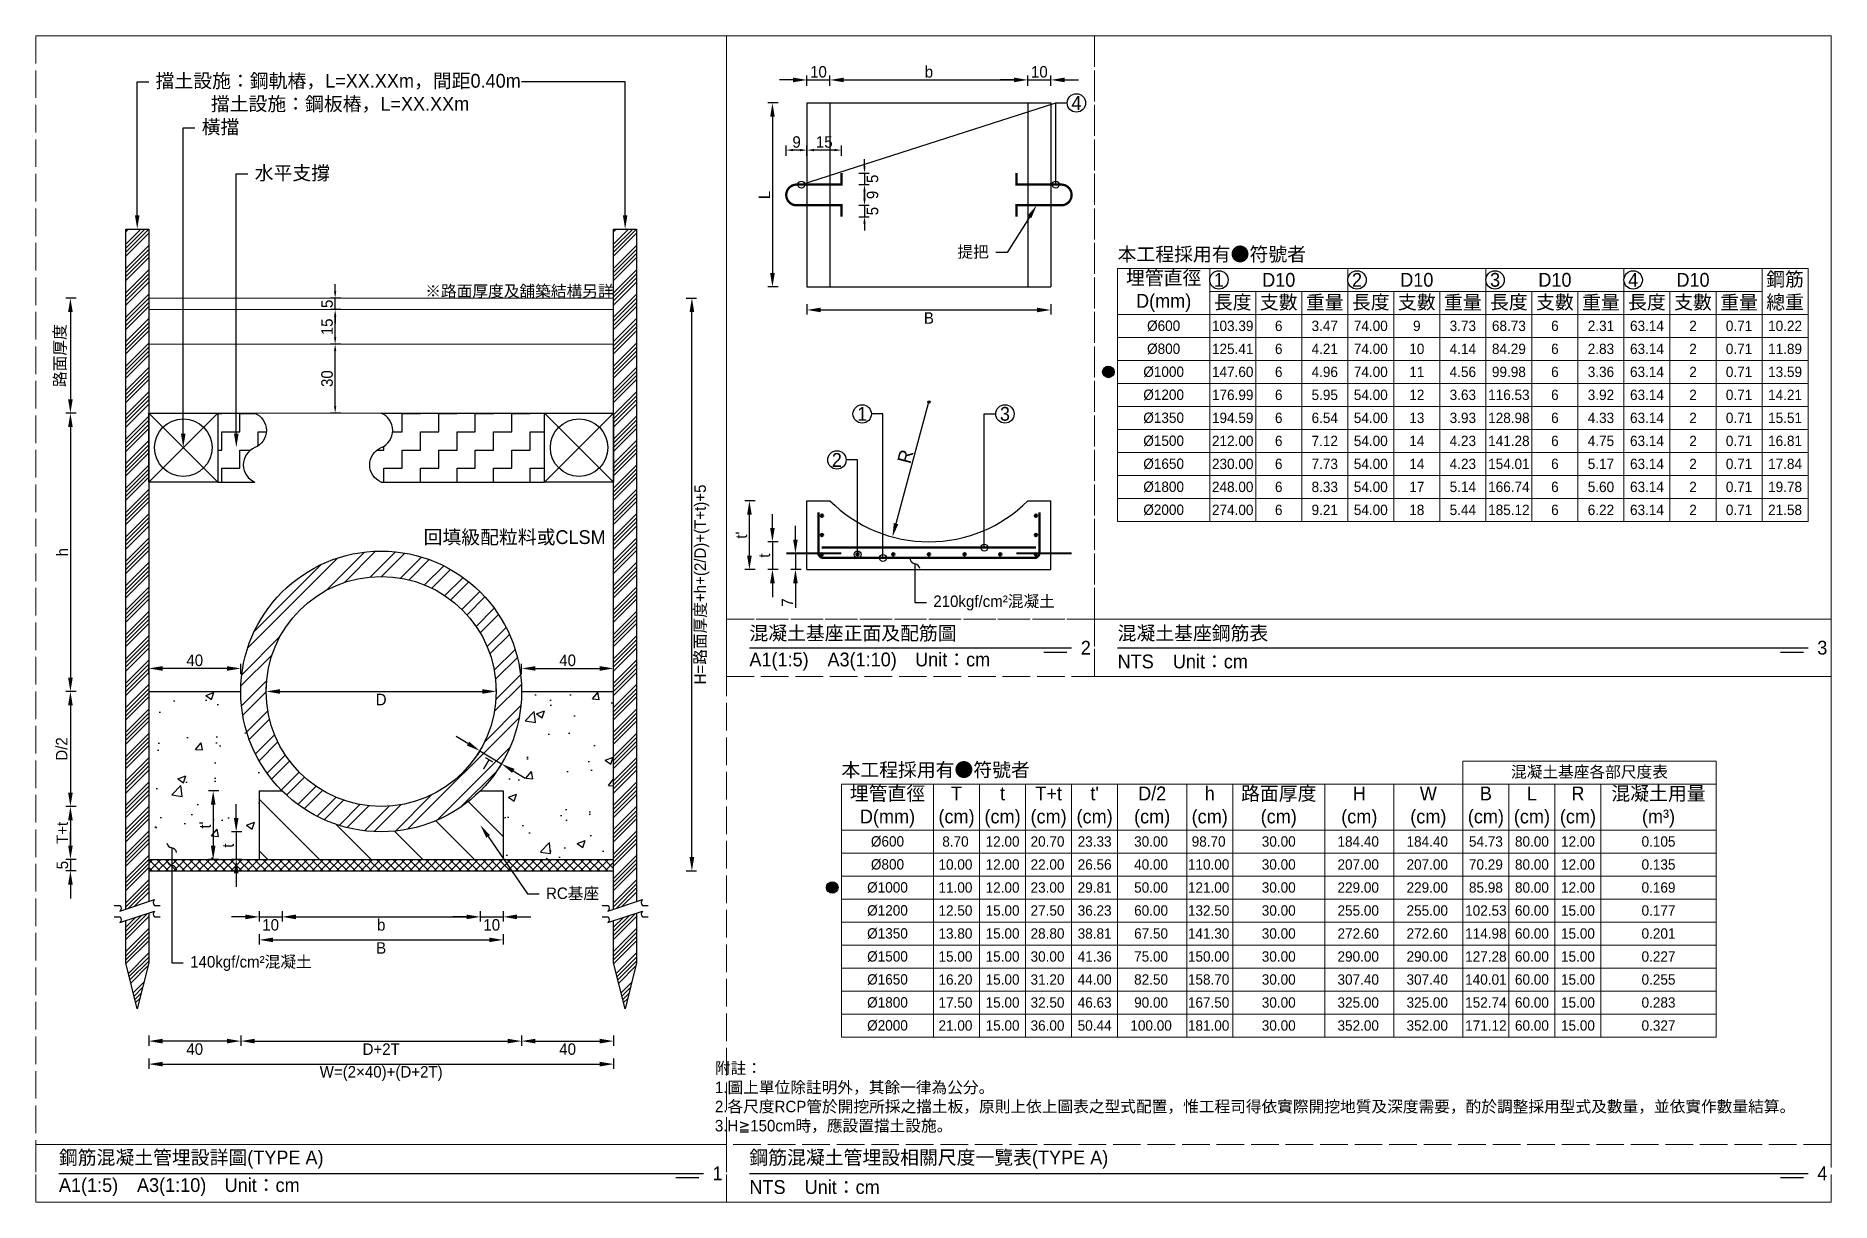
# Model space of a CAD drawing. Extents: x -781 to 13690, y -2778 to 2196.
# Drawn here: x -780 to 0, y -507 to 0 of the extents above; entities that cross this region are included whole.
import ezdxf
from ezdxf import colors
from ezdxf.entities.mleader import LeaderData, LeaderLine
from ezdxf.math import Vec2, Vec3

# ---------------------------------------------------------------- set-up
doc = ezdxf.new("R2010")
doc.units = 0
doc.header["$MEASUREMENT"] = 0
doc.linetypes.add('ACAD_ISO02W100', pattern=[15, 12, -3])
doc.linetypes.add('HIDDEN', pattern=[0.375, 0.25, -0.125])
for name, color, linetype, lineweight in [('一、1.基本-圖框', 7, 'Continuous', 20), ('二、2.繪圖-施作項目', 181, 'Continuous', 30), ('二、4.繪圖-設計鋪面', 40, 'Continuous', 20), ('二、5.繪圖-鋼筋', 60, 'Continuous', 50), ('二、6.繪圖-其他施作項目', 35, 'Continuous', 30)]:
    doc.layers.add(name, color=color, linetype=linetype, lineweight=lineweight)
doc.layers.add('一、4.基本-隱藏', color=9, linetype='ACAD_ISO02W100', lineweight=20, plot=False)
doc.layers.add('三、1.文字-說明文字', color=2, linetype='Continuous')
doc.layers.add('三、3.文字-註解文字', color=2, linetype='Continuous')
doc.styles.add('次圖名(詳圖)', font='MS PGothic.ttf', dxfattribs={"height": 6})
doc.styles.add('註解文字(詳圖)', font='MS PGothic.ttf', dxfattribs={"height": 5})
doc.dimstyles.new('註解文字(詳圖)', dxfattribs={"dimtxt": 5, "dimasz": 6, "dimexe": 2, "dimexo": 5, "dimgap": 1, "dimtad": 2, "dimdsep": 46, "dimtxsty": '註解文字(詳圖)', "dimcen": 0.1, "dimclrd": 256, "dimclre": 256, "dimclrt": 256, "dimadec": 0, "dimazin": 0, "dimtfac": 1, "dimtmove": 0, "dimatfit": 3, "dimfxlon": 1, "dimtolj": 1, "dimtzin": 0, "dimlwd": -1, "dimlwe": -1, "dimarcsym": 1})

msp = doc.modelspace()

# ---------------------------------------------------------------- texts
at = {"layer": '一、1.基本-圖框', "char_height": 6, "attachment_point": 5, "style": '註解文字(詳圖)'}
for s, width, insert in [('埋管直徑\\PD(mm)', 35.26712, (-290, -111.092)), ('D10', 18.37231, (-240, -106.092)), ('D10', 18.37231, (-180, -106.092)), ('D10', 18.37231, (-120, -106.092)), ('D10', 18.37231, (-60, -106.092)), ('鋼筋總重', 18.37231, (-20, -111.092)), ('長度', 18.37231, (-260, -116.092)), ('支數', 18.37231, (-240, -116.092)), ('重量', 18.37231, (-220, -116.092)), ('長度', 18.37231, (-200, -116.092)), ('支數', 18.37231, (-180, -116.092)), ('重量', 18.37231, (-160, -116.092)), ('長度', 18.37231, (-140, -116.092)), ('支數', 18.37231, (-120, -116.092)), ('重量', 18.37231, (-100, -116.092)), ('長度', 18.37231, (-80, -116.092)), ('支數', 18.37231, (-60, -116.092)), ('重量', 18.37231, (-40, -116.092)), ('埋管直徑\\PD(mm)', 35.26712, (-409.989, -335.25)), ('T{\\fMS PGothic|b0|i0|c128|p34;\\P(cm)}', 18.37231, (-379.989, -335.25)), ('t{\\fMS PGothic|b0|i0|c128|p34;\\P(cm)}', 18.37231, (-359.989, -335.25)), ('{\\fMS PGothic|b0|i0|c128|p34;T}+t{\\fMS PGothic|b0|i0|c128|p34;\\P(cm)}', 18.37231, (-339.989, -335.25)), ("t'{\\fMS PGothic|b0|i0|c128|p34;\\P(cm)}", 18.37231, (-319.989, -335.25)), ('D/2{\\fMS PGothic|b0|i0|c128|p34;\\P(cm)}', 18.37231, (-294.989, -335.25)), ('h{\\fMS PGothic|b0|i0|c128|p34;\\P(cm)}', 18.37231, (-269.989, -335.25)), ('{\\fMS PGothic|b0|i0|c128|p34;路面厚度\\P(cm)}', 35.26712, (-239.989, -335.25)), ('H{\\fMS PGothic|b0|i0|c128|p34;\\P(cm)}', 18.37231, (-204.989, -335.25)), ('W{\\fMS PGothic|b0|i0|c128|p34;\\P(cm)}', 18.37231, (-174.989, -335.25)), ('B\\P(cm)', 18.37231, (-149.989, -335.25)), ('L{\\fMS PGothic|b0|i0|c128|p34;\\P(cm)}', 18.37231, (-129.989, -335.25)), ('R{\\fMS PGothic|b0|i0|c128|p34;\\P(cm)}', 18.37231, (-109.989, -335.25)), ('{\\fMS PGothic|b0|i0|c128|p34;混凝土用量\\P(m}³{\\fMS PGothic|b0|i0|c128|p34;)}', 42.97354, (-74.989, -335.25))]:
    msp.add_mtext_dynamic_manual_height_columns(s, width=width, gutter_width=30, heights=[0], dxfattribs=dict(at, insert=insert))
at = {"layer": '三、1.文字-說明文字', "insert": (-484.978, -477), "char_height": 5, "attachment_point": 7, "style": '次圖名(詳圖)'}
msp.add_mtext_dynamic_manual_height_columns('{\\fMS PGothic|b0|i0|c128|p34;附註：\\P1.圖上單位除註明外，其餘一律為公分。\\P2.各尺度RCP管於開挖所採之擋土板，原則上依上圖表之型式配置，惟工程司得依實際開挖地質及深度需要，酌於調整採用型式及數量，並依實作數量結算。\\P3.H≧150cm時，應設置擋土設施。}', width=484.56858, gutter_width=30, heights=[0], dxfattribs=at)
at = {"layer": '三、3.文字-註解文字'}
for s, width, gutter_width, insert, char_height, attachment_point, style in [('4', 8.38231, 30, (-327.899, -29.15), 6, 5, '註解文字(詳圖)'), ('{\\fMS PGothic|b0|i0|c128|p34;本工程採用有●符號者}', 89.58136, 30, (-310, -98.592), 6, 7, '次圖名(詳圖)'), ('※{\\fMS PGothic|b0|i0|c128|p34;路面厚度及舖築結構另詳}', 86.81419, 30, (-528.978, -114), 5, 9, '次圖名(詳圖)'), ('1', 8.38231, 30, (-266, -106.092), 6, 5, '註解文字(詳圖)'), ('2', 8.38231, 30, (-206, -106.092), 6, 5, '註解文字(詳圖)'), ('3', 8.38231, 30, (-146, -106.092), 6, 5, '註解文字(詳圖)'), ('4', 8.38231, 30, (-86, -106.092), 6, 5, '註解文字(詳圖)'), ('{\\fMS PGothic|b0|i0|c128|p34;%%C600}', 28.46262, 30, (-290, -126.092), 4.5, 5, '註解文字(詳圖)'), ('103.39', 9.06048, 30, (-260, -126.092), 4.5, 5, '註解文字(詳圖)'), ('6', 9.06048, 30, (-240, -126.092), 4.5, 5, '註解文字(詳圖)'), ('3.47', 9.06048, 30, (-220, -126.092), 4.5, 5, '註解文字(詳圖)'), ('74.00', 9.06048, 30, (-200, -126.092), 4.5, 5, '註解文字(詳圖)'), ('9', 9.06048, 30, (-180, -126.092), 4.5, 5, '註解文字(詳圖)'), ('3.73', 9.06048, 30, (-160, -126.092), 4.5, 5, '註解文字(詳圖)'), ('68.73', 9.06048, 30, (-140, -126.092), 4.5, 5, '註解文字(詳圖)'), ('6', 9.06048, 30, (-120, -126.092), 4.5, 5, '註解文字(詳圖)'), ('2.31', 9.06048, 30, (-100, -126.092), 4.5, 5, '註解文字(詳圖)'), ('63.14', 9.06048, 30, (-80, -126.092), 4.5, 5, '註解文字(詳圖)'), ('2', 9.06048, 30, (-60, -126.092), 4.5, 5, '註解文字(詳圖)'), ('0.71', 9.06048, 30, (-40, -126.092), 4.5, 5, '註解文字(詳圖)'), ('10.22', 9.06048, 30, (-20, -126.092), 4.5, 5, '註解文字(詳圖)'), ('{\\fMS PGothic|b0|i0|c128|p34;%%C}8{\\fMS PGothic|b0|i0|c128|p34;00}', 28.46262, 30, (-290, -136.092), 4.5, 5, '註解文字(詳圖)'), ('125.41', 9.06048, 30, (-260, -136.092), 4.5, 5, '註解文字(詳圖)'), ('6', 9.06048, 30, (-240, -136.092), 4.5, 5, '註解文字(詳圖)'), ('4.21', 9.06048, 30, (-220, -136.092), 4.5, 5, '註解文字(詳圖)'), ('74.00', 9.06048, 30, (-200, -136.092), 4.5, 5, '註解文字(詳圖)'), ('10', 9.06048, 30, (-180, -136.092), 4.5, 5, '註解文字(詳圖)'), ('4.14', 9.06048, 30, (-160, -136.092), 4.5, 5, '註解文字(詳圖)'), ('84.29', 9.06048, 30, (-140, -136.092), 4.5, 5, '註解文字(詳圖)'), ('6', 9.06048, 30, (-120, -136.092), 4.5, 5, '註解文字(詳圖)'), ('2.83', 9.06048, 30, (-100, -136.092), 4.5, 5, '註解文字(詳圖)'), ('63.14', 9.06048, 30, (-80, -136.092), 4.5, 5, '註解文字(詳圖)'), ('2', 9.06048, 30, (-60, -136.092), 4.5, 5, '註解文字(詳圖)'), ('0.71', 9.06048, 30, (-40, -136.092), 4.5, 5, '註解文字(詳圖)'), ('11.89', 9.06048, 30, (-20, -136.092), 4.5, 5, '註解文字(詳圖)'), ('{\\fMS PGothic|b0|i0|c128|p34;%%C}100{\\fMS PGothic|b0|i0|c128|p34;0}', 28.46262, 30, (-290, -146.092), 4.5, 5, '註解文字(詳圖)'), ('147.60', 9.06048, 30, (-260, -146.092), 4.5, 5, '註解文字(詳圖)'), ('6', 9.06048, 30, (-240, -146.092), 4.5, 5, '註解文字(詳圖)'), ('4.96', 9.06048, 30, (-220, -146.092), 4.5, 5, '註解文字(詳圖)'), ('74.00', 9.06048, 30, (-200, -146.092), 4.5, 5, '註解文字(詳圖)'), ('11', 9.06048, 30, (-180, -146.092), 4.5, 5, '註解文字(詳圖)'), ('4.56', 9.06048, 30, (-160, -146.092), 4.5, 5, '註解文字(詳圖)'), ('99.98', 9.06048, 30, (-140, -146.092), 4.5, 5, '註解文字(詳圖)'), ('6', 9.06048, 30, (-120, -146.092), 4.5, 5, '註解文字(詳圖)'), ('3.36', 9.06048, 30, (-100, -146.092), 4.5, 5, '註解文字(詳圖)'), ('63.14', 9.06048, 30, (-80, -146.092), 4.5, 5, '註解文字(詳圖)'), ('2', 9.06048, 30, (-60, -146.092), 4.5, 5, '註解文字(詳圖)'), ('0.71', 9.06048, 30, (-40, -146.092), 4.5, 5, '註解文字(詳圖)'), ('13.59', 9.06048, 30, (-20, -146.092), 4.5, 5, '註解文字(詳圖)'), ('{\\fMS PGothic|b0|i0|c128|p34;%%C}120{\\fMS PGothic|b0|i0|c128|p34;0}', 28.46262, 30, (-290, -156.092), 4.5, 5, '註解文字(詳圖)'), ('176.99', 9.06048, 30, (-260, -156.092), 4.5, 5, '註解文字(詳圖)'), ('6', 9.06048, 30, (-240, -156.092), 4.5, 5, '註解文字(詳圖)'), ('5.95', 9.06048, 30, (-220, -156.092), 4.5, 5, '註解文字(詳圖)'), ('54.00', 9.06048, 30, (-200, -156.092), 4.5, 5, '註解文字(詳圖)'), ('12', 9.06048, 30, (-180, -156.092), 4.5, 5, '註解文字(詳圖)'), ('3.63', 9.06048, 30, (-160, -156.092), 4.5, 5, '註解文字(詳圖)'), ('116.53', 9.06048, 30, (-140, -156.092), 4.5, 5, '註解文字(詳圖)'), ('6', 9.06048, 30, (-120, -156.092), 4.5, 5, '註解文字(詳圖)'), ('3.92', 9.06048, 30, (-100, -156.092), 4.5, 5, '註解文字(詳圖)'), ('63.14', 9.06048, 30, (-80, -156.092), 4.5, 5, '註解文字(詳圖)'), ('2', 9.06048, 30, (-60, -156.092), 4.5, 5, '註解文字(詳圖)'), ('0.71', 9.06048, 30, (-40, -156.092), 4.5, 5, '註解文字(詳圖)'), ('14.21', 9.06048, 30, (-20, -156.092), 4.5, 5, '註解文字(詳圖)'), ('1', 8.38231, 30, (-420.988, -164.35), 6, 5, '註解文字(詳圖)'), ('3', 8.38231, 30, (-358.951, -164.35), 6, 5, '註解文字(詳圖)'), ('{\\fMS PGothic|b0|i0|c128|p34;%%C}135{\\fMS PGothic|b0|i0|c128|p34;0}', 28.46262, 30, (-290, -166.092), 4.5, 5, '註解文字(詳圖)'), ('194.59', 9.06048, 30, (-260, -166.092), 4.5, 5, '註解文字(詳圖)'), ('6', 9.06048, 30, (-240, -166.092), 4.5, 5, '註解文字(詳圖)'), ('6.54', 9.06048, 30, (-220, -166.092), 4.5, 5, '註解文字(詳圖)'), ('54.00', 9.06048, 30, (-200, -166.092), 4.5, 5, '註解文字(詳圖)'), ('13', 9.06048, 30, (-180, -166.092), 4.5, 5, '註解文字(詳圖)'), ('3.93', 9.06048, 30, (-160, -166.092), 4.5, 5, '註解文字(詳圖)'), ('128.98', 9.06048, 30, (-140, -166.092), 4.5, 5, '註解文字(詳圖)'), ('6', 9.06048, 30, (-120, -166.092), 4.5, 5, '註解文字(詳圖)'), ('4.33', 9.06048, 30, (-100, -166.092), 4.5, 5, '註解文字(詳圖)'), ('63.14', 9.06048, 30, (-80, -166.092), 4.5, 5, '註解文字(詳圖)'), ('2', 9.06048, 30, (-60, -166.092), 4.5, 5, '註解文字(詳圖)'), ('0.71', 9.06048, 30, (-40, -166.092), 4.5, 5, '註解文字(詳圖)'), ('15.51', 9.06048, 30, (-20, -166.092), 4.5, 5, '註解文字(詳圖)'), ('{\\fMS PGothic|b0|i0|c128|p34;%%C}15{\\fMS PGothic|b0|i0|c128|p34;00}', 28.46262, 30, (-290, -176.092), 4.5, 5, '註解文字(詳圖)'), ('212.00', 9.06048, 30, (-260, -176.092), 4.5, 5, '註解文字(詳圖)'), ('6', 9.06048, 30, (-240, -176.092), 4.5, 5, '註解文字(詳圖)'), ('7.12', 9.06048, 30, (-220, -176.092), 4.5, 5, '註解文字(詳圖)'), ('54.00', 9.06048, 30, (-200, -176.092), 4.5, 5, '註解文字(詳圖)'), ('14', 9.06048, 30, (-180, -176.092), 4.5, 5, '註解文字(詳圖)'), ('4.23', 9.06048, 30, (-160, -176.092), 4.5, 5, '註解文字(詳圖)'), ('141.28', 9.06048, 30, (-140, -176.092), 4.5, 5, '註解文字(詳圖)'), ('6', 9.06048, 30, (-120, -176.092), 4.5, 5, '註解文字(詳圖)'), ('4.75', 9.06048, 30, (-100, -176.092), 4.5, 5, '註解文字(詳圖)'), ('63.14', 9.06048, 30, (-80, -176.092), 4.5, 5, '註解文字(詳圖)'), ('2', 9.06048, 30, (-60, -176.092), 4.5, 5, '註解文字(詳圖)'), ('0.71', 9.06048, 30, (-40, -176.092), 4.5, 5, '註解文字(詳圖)'), ('16.81', 9.06048, 30, (-20, -176.092), 4.5, 5, '註解文字(詳圖)'), ('2', 8.38231, 30, (-431.978, -184.35), 6, 5, '註解文字(詳圖)'), ('{\\fMS PGothic|b0|i0|c128|p34;%%C}165{\\fMS PGothic|b0|i0|c128|p34;0}', 28.46262, 30, (-290, -186.092), 4.5, 5, '註解文字(詳圖)'), ('230.00', 9.06048, 30, (-260, -186.092), 4.5, 5, '註解文字(詳圖)'), ('6', 9.06048, 30, (-240, -186.092), 4.5, 5, '註解文字(詳圖)'), ('7.73', 9.06048, 30, (-220, -186.092), 4.5, 5, '註解文字(詳圖)'), ('54.00', 9.06048, 30, (-200, -186.092), 4.5, 5, '註解文字(詳圖)'), ('14', 9.06048, 30, (-180, -186.092), 4.5, 5, '註解文字(詳圖)'), ('4.23', 9.06048, 30, (-160, -186.092), 4.5, 5, '註解文字(詳圖)'), ('154.01', 9.06048, 30, (-140, -186.092), 4.5, 5, '註解文字(詳圖)'), ('6', 9.06048, 30, (-120, -186.092), 4.5, 5, '註解文字(詳圖)'), ('5.17', 9.06048, 30, (-100, -186.092), 4.5, 5, '註解文字(詳圖)'), ('63.14', 9.06048, 30, (-80, -186.092), 4.5, 5, '註解文字(詳圖)'), ('2', 9.06048, 30, (-60, -186.092), 4.5, 5, '註解文字(詳圖)'), ('0.71', 9.06048, 30, (-40, -186.092), 4.5, 5, '註解文字(詳圖)'), ('17.84', 9.06048, 30, (-20, -186.092), 4.5, 5, '註解文字(詳圖)'), ('{\\fMS PGothic|b0|i0|c128|p34;%%C}18{\\fMS PGothic|b0|i0|c128|p34;00}', 28.46262, 30, (-290, -196.092), 4.5, 5, '註解文字(詳圖)'), ('248.00', 9.06048, 30, (-260, -196.092), 4.5, 5, '註解文字(詳圖)'), ('6', 9.06048, 30, (-240, -196.092), 4.5, 5, '註解文字(詳圖)'), ('8.33', 9.06048, 30, (-220, -196.092), 4.5, 5, '註解文字(詳圖)'), ('54.00', 9.06048, 30, (-200, -196.092), 4.5, 5, '註解文字(詳圖)'), ('17', 9.06048, 30, (-180, -196.092), 4.5, 5, '註解文字(詳圖)'), ('5.14', 9.06048, 30, (-160, -196.092), 4.5, 5, '註解文字(詳圖)'), ('166.74', 9.06048, 30, (-140, -196.092), 4.5, 5, '註解文字(詳圖)'), ('6', 9.06048, 30, (-120, -196.092), 4.5, 5, '註解文字(詳圖)'), ('5.60', 9.06048, 30, (-100, -196.092), 4.5, 5, '註解文字(詳圖)'), ('63.14', 9.06048, 30, (-80, -196.092), 4.5, 5, '註解文字(詳圖)'), ('2', 9.06048, 30, (-60, -196.092), 4.5, 5, '註解文字(詳圖)'), ('0.71', 9.06048, 30, (-40, -196.092), 4.5, 5, '註解文字(詳圖)'), ('19.78', 9.06048, 30, (-20, -196.092), 4.5, 5, '註解文字(詳圖)'), ('{\\fMS PGothic|b0|i0|c128|p34;%%C}20{\\fMS PGothic|b0|i0|c128|p34;00}', 28.46262, 30, (-290, -206.092), 4.5, 5, '註解文字(詳圖)'), ('274.00', 9.06048, 30, (-260, -206.092), 4.5, 5, '註解文字(詳圖)'), ('6', 9.06048, 30, (-240, -206.092), 4.5, 5, '註解文字(詳圖)'), ('9.21', 9.06048, 30, (-220, -206.092), 4.5, 5, '註解文字(詳圖)'), ('54.00', 9.06048, 30, (-200, -206.092), 4.5, 5, '註解文字(詳圖)'), ('18', 9.06048, 30, (-180, -206.092), 4.5, 5, '註解文字(詳圖)'), ('5.44', 9.06048, 30, (-160, -206.092), 4.5, 5, '註解文字(詳圖)'), ('185.12', 9.06048, 30, (-140, -206.092), 4.5, 5, '註解文字(詳圖)'), ('6', 9.06048, 30, (-120, -206.092), 4.5, 5, '註解文字(詳圖)'), ('6.22', 9.06048, 30, (-100, -206.092), 4.5, 5, '註解文字(詳圖)'), ('63.14', 9.06048, 30, (-80, -206.092), 4.5, 5, '註解文字(詳圖)'), ('2', 9.06048, 30, (-60, -206.092), 4.5, 5, '註解文字(詳圖)'), ('0.71', 9.06048, 30, (-40, -206.092), 4.5, 5, '註解文字(詳圖)'), ('21.58', 9.06048, 30, (-20, -206.092), 4.5, 5, '註解文字(詳圖)'), ('回填{\\fMS PGothic|b0|i0|c128|p34;級配粒料或CLSM}', 83.93225, 30, (-572.001, -218.236), 6, 5, '次圖名(詳圖)'), ('混凝土{\\fMS PGothic|b0|i0|c128|p34;基座正面及配筋圖}', 109.33936, 15, (-469.978, -260), 6, 4, '次圖名(詳圖)'), ('{\\fMS PGothic|b0|i0|c128|p34;混凝土基座}鋼筋表', 109.33936, 15, (-310, -260), 6, 4, '次圖名(詳圖)'), ('2', 3, 15, (-326, -266), 6, 4, '次圖名(詳圖)'), ('3', 3, 15, (-6, -266), 6, 4, '次圖名(詳圖)'), ('{\\fMS PGothic|b0|i0|c128|p34;A1(1:}5{\\fMS PGothic|b0|i0|c128|p34;)\u3000A3(1:}1{\\fMS PGothic|b0|i0|c128|p34;0)^IUnit：cm}', 136.03259, 15, (-469.978, -272), 6, 4, '次圖名(詳圖)'), ('NTS{\\fMS PGothic|b0|i0|c128|p34;^IUnit：cm}', 136.03259, 15, (-310, -272), 6, 4, '次圖名(詳圖)'), ('{\\fMS PGothic|b0|i0|c128|p34;本工程採用有●符號者}', 89.58136, 30, (-429.989, -322.75), 6, 7, '次圖名(詳圖)'), ('{\\fMS PGothic|b0|i0|c128|p34;混凝土基座各部尺度表}', 109.33936, 15, (-104.989, -320.25), 5, 5, '次圖名(詳圖)'), ('{\\fMS PGothic|b0|i0|c128|p34;%%C600}', 28.46262, 30, (-409.989, -350.25), 4.5, 5, '註解文字(詳圖)'), ('8.70', 9.06048, 30, (-380.459, -350.25), 4.5, 5, '註解文字(詳圖)'), ('12.00', 9.06048, 30, (-359.989, -350.25), 4.5, 5, '註解文字(詳圖)'), ('20.70', 9.06048, 30, (-340.459, -350.25), 4.5, 5, '註解文字(詳圖)'), ('23.33', 9.06048, 30, (-319.989, -350.25), 4.5, 5, '註解文字(詳圖)'), ('30.00', 9.06048, 30, (-295.459, -350.25), 4.5, 5, '註解文字(詳圖)'), ('98.70', 9.06048, 30, (-270.459, -350.25), 4.5, 5, '註解文字(詳圖)'), ('30.00', 28.46262, 30, (-239.989, -350.25), 4.5, 5, '註解文字(詳圖)'), ('184.40', 9.06048, 30, (-205.459, -350.25), 4.5, 5, '註解文字(詳圖)'), ('184.40', 9.06048, 30, (-175.459, -350.25), 4.5, 5, '註解文字(詳圖)'), ('54.73', 9.06048, 30, (-149.989, -350.25), 4.5, 5, '註解文字(詳圖)'), ('80.00', 9.06048, 30, (-129.989, -350.25), 4.5, 5, '註解文字(詳圖)'), ('12.00', 9.06048, 30, (-109.989, -350.25), 4.5, 5, '註解文字(詳圖)'), ('0.105', 9.06048, 30, (-74.989, -350.25), 4.5, 5, '註解文字(詳圖)'), ('{\\fMS PGothic|b0|i0|c128|p34;%%C}8{\\fMS PGothic|b0|i0|c128|p34;00}', 28.46262, 30, (-409.989, -360.25), 4.5, 5, '註解文字(詳圖)'), ('10.00', 9.06048, 30, (-380.459, -360.25), 4.5, 5, '註解文字(詳圖)'), ('12.00', 9.06048, 30, (-359.989, -360.25), 4.5, 5, '註解文字(詳圖)'), ('22.00', 9.06048, 30, (-340.459, -360.25), 4.5, 5, '註解文字(詳圖)'), ('26.56', 9.06048, 30, (-319.989, -360.25), 4.5, 5, '註解文字(詳圖)'), ('40.00', 9.06048, 30, (-295.459, -360.25), 4.5, 5, '註解文字(詳圖)'), ('110.00', 9.06048, 30, (-270.459, -360.25), 4.5, 5, '註解文字(詳圖)'), ('30.00', 28.46262, 30, (-239.989, -360.25), 4.5, 5, '註解文字(詳圖)'), ('207.00', 9.06048, 30, (-205.459, -360.25), 4.5, 5, '註解文字(詳圖)'), ('207.00', 9.06048, 30, (-175.459, -360.25), 4.5, 5, '註解文字(詳圖)'), ('70.29', 9.06048, 30, (-149.989, -360.25), 4.5, 5, '註解文字(詳圖)'), ('80.00', 9.06048, 30, (-129.989, -360.25), 4.5, 5, '註解文字(詳圖)'), ('12.00', 9.06048, 30, (-109.989, -360.25), 4.5, 5, '註解文字(詳圖)'), ('0.135', 9.06048, 30, (-74.989, -360.25), 4.5, 5, '註解文字(詳圖)'), ('{\\fMS PGothic|b0|i0|c128|p34;%%C}100{\\fMS PGothic|b0|i0|c128|p34;0}', 28.46262, 30, (-409.989, -370.25), 4.5, 5, '註解文字(詳圖)'), ('11.00', 9.06048, 30, (-380.459, -370.25), 4.5, 5, '註解文字(詳圖)'), ('12.00', 9.06048, 30, (-359.989, -370.25), 4.5, 5, '註解文字(詳圖)'), ('23.00', 9.06048, 30, (-340.459, -370.25), 4.5, 5, '註解文字(詳圖)'), ('29.81', 9.06048, 30, (-319.989, -370.25), 4.5, 5, '註解文字(詳圖)'), ('50.00', 9.06048, 30, (-295.459, -370.25), 4.5, 5, '註解文字(詳圖)'), ('121.00', 9.06048, 30, (-270.459, -370.25), 4.5, 5, '註解文字(詳圖)'), ('30.00', 28.46262, 30, (-239.989, -370.25), 4.5, 5, '註解文字(詳圖)'), ('229.00', 9.06048, 30, (-205.459, -370.25), 4.5, 5, '註解文字(詳圖)'), ('229.00', 9.06048, 30, (-175.459, -370.25), 4.5, 5, '註解文字(詳圖)'), ('85.98', 9.06048, 30, (-149.989, -370.25), 4.5, 5, '註解文字(詳圖)'), ('80.00', 9.06048, 30, (-129.989, -370.25), 4.5, 5, '註解文字(詳圖)'), ('12.00', 9.06048, 30, (-109.989, -370.25), 4.5, 5, '註解文字(詳圖)'), ('0.169', 9.06048, 30, (-74.989, -370.25), 4.5, 5, '註解文字(詳圖)'), ('{\\fMS PGothic|b0|i0|c128|p34;%%C}120{\\fMS PGothic|b0|i0|c128|p34;0}', 28.46262, 30, (-409.989, -380.25), 4.5, 5, '註解文字(詳圖)'), ('12.50', 9.06048, 30, (-380.459, -380.25), 4.5, 5, '註解文字(詳圖)'), ('15.00', 9.06048, 30, (-359.989, -380.25), 4.5, 5, '註解文字(詳圖)'), ('27.50', 9.06048, 30, (-340.459, -380.25), 4.5, 5, '註解文字(詳圖)'), ('36.23', 9.06048, 30, (-319.989, -380.25), 4.5, 5, '註解文字(詳圖)'), ('60.00', 9.06048, 30, (-295.459, -380.25), 4.5, 5, '註解文字(詳圖)'), ('132.50', 9.06048, 30, (-270.459, -380.25), 4.5, 5, '註解文字(詳圖)'), ('30.00', 28.46262, 30, (-239.989, -380.25), 4.5, 5, '註解文字(詳圖)'), ('255.00', 9.06048, 30, (-205.459, -380.25), 4.5, 5, '註解文字(詳圖)'), ('255.00', 9.06048, 30, (-175.459, -380.25), 4.5, 5, '註解文字(詳圖)'), ('102.53', 9.06048, 30, (-149.989, -380.25), 4.5, 5, '註解文字(詳圖)'), ('60.00', 9.06048, 30, (-129.989, -380.25), 4.5, 5, '註解文字(詳圖)'), ('15.00', 9.06048, 30, (-109.989, -380.25), 4.5, 5, '註解文字(詳圖)'), ('0.177', 9.06048, 30, (-74.989, -380.25), 4.5, 5, '註解文字(詳圖)'), ('{\\fMS PGothic|b0|i0|c128|p34;%%C}135{\\fMS PGothic|b0|i0|c128|p34;0}', 28.46262, 30, (-409.989, -390.25), 4.5, 5, '註解文字(詳圖)'), ('13.80', 9.06048, 30, (-380.459, -390.25), 4.5, 5, '註解文字(詳圖)'), ('15.00', 9.06048, 30, (-359.989, -390.25), 4.5, 5, '註解文字(詳圖)'), ('28.80', 9.06048, 30, (-340.459, -390.25), 4.5, 5, '註解文字(詳圖)'), ('38.81', 9.06048, 30, (-319.989, -390.25), 4.5, 5, '註解文字(詳圖)'), ('67.50', 9.06048, 30, (-295.459, -390.25), 4.5, 5, '註解文字(詳圖)'), ('141.30', 9.06048, 30, (-270.459, -390.25), 4.5, 5, '註解文字(詳圖)'), ('30.00', 28.46262, 30, (-239.989, -390.25), 4.5, 5, '註解文字(詳圖)'), ('272.60', 9.06048, 30, (-205.459, -390.25), 4.5, 5, '註解文字(詳圖)'), ('272.60', 9.06048, 30, (-175.459, -390.25), 4.5, 5, '註解文字(詳圖)'), ('114.98', 9.06048, 30, (-149.989, -390.25), 4.5, 5, '註解文字(詳圖)'), ('60.00', 9.06048, 30, (-129.989, -390.25), 4.5, 5, '註解文字(詳圖)'), ('15.00', 9.06048, 30, (-109.989, -390.25), 4.5, 5, '註解文字(詳圖)'), ('0.201', 9.06048, 30, (-74.989, -390.25), 4.5, 5, '註解文字(詳圖)'), ('{\\fMS PGothic|b0|i0|c128|p34;%%C}15{\\fMS PGothic|b0|i0|c128|p34;00}', 28.46262, 30, (-409.989, -400.25), 4.5, 5, '註解文字(詳圖)'), ('15.00', 9.06048, 30, (-380.459, -400.25), 4.5, 5, '註解文字(詳圖)'), ('15.00', 9.06048, 30, (-359.989, -400.25), 4.5, 5, '註解文字(詳圖)'), ('30.00', 9.06048, 30, (-340.459, -400.25), 4.5, 5, '註解文字(詳圖)'), ('41.36', 9.06048, 30, (-319.989, -400.25), 4.5, 5, '註解文字(詳圖)'), ('75.00', 9.06048, 30, (-295.459, -400.25), 4.5, 5, '註解文字(詳圖)'), ('150.00', 9.06048, 30, (-270.459, -400.25), 4.5, 5, '註解文字(詳圖)'), ('30.00', 28.46262, 30, (-239.989, -400.25), 4.5, 5, '註解文字(詳圖)'), ('290.00', 9.06048, 30, (-205.459, -400.25), 4.5, 5, '註解文字(詳圖)'), ('290.00', 9.06048, 30, (-175.459, -400.25), 4.5, 5, '註解文字(詳圖)'), ('127.28', 9.06048, 30, (-149.989, -400.25), 4.5, 5, '註解文字(詳圖)'), ('60.00', 9.06048, 30, (-129.989, -400.25), 4.5, 5, '註解文字(詳圖)'), ('15.00', 9.06048, 30, (-109.989, -400.25), 4.5, 5, '註解文字(詳圖)'), ('0.227', 9.06048, 30, (-74.989, -400.25), 4.5, 5, '註解文字(詳圖)'), ('{\\fMS PGothic|b0|i0|c128|p34;%%C}165{\\fMS PGothic|b0|i0|c128|p34;0}', 28.46262, 30, (-409.989, -410.25), 4.5, 5, '註解文字(詳圖)'), ('16.20', 9.06048, 30, (-380.459, -410.25), 4.5, 5, '註解文字(詳圖)'), ('15.00', 9.06048, 30, (-359.989, -410.25), 4.5, 5, '註解文字(詳圖)'), ('31.20', 9.06048, 30, (-340.459, -410.25), 4.5, 5, '註解文字(詳圖)'), ('44.00', 9.06048, 30, (-319.989, -410.25), 4.5, 5, '註解文字(詳圖)'), ('82.50', 9.06048, 30, (-295.459, -410.25), 4.5, 5, '註解文字(詳圖)'), ('158.70', 9.06048, 30, (-270.459, -410.25), 4.5, 5, '註解文字(詳圖)'), ('30.00', 28.46262, 30, (-239.989, -410.25), 4.5, 5, '註解文字(詳圖)'), ('307.40', 9.06048, 30, (-205.459, -410.25), 4.5, 5, '註解文字(詳圖)'), ('307.40', 9.06048, 30, (-175.459, -410.25), 4.5, 5, '註解文字(詳圖)'), ('140.01', 9.06048, 30, (-149.989, -410.25), 4.5, 5, '註解文字(詳圖)'), ('60.00', 9.06048, 30, (-129.989, -410.25), 4.5, 5, '註解文字(詳圖)'), ('15.00', 9.06048, 30, (-109.989, -410.25), 4.5, 5, '註解文字(詳圖)'), ('0.255', 9.06048, 30, (-74.989, -410.25), 4.5, 5, '註解文字(詳圖)'), ('{\\fMS PGothic|b0|i0|c128|p34;%%C}18{\\fMS PGothic|b0|i0|c128|p34;00}', 28.46262, 30, (-409.989, -420.25), 4.5, 5, '註解文字(詳圖)'), ('17.50', 9.06048, 30, (-380.459, -420.25), 4.5, 5, '註解文字(詳圖)'), ('15.00', 9.06048, 30, (-359.989, -420.25), 4.5, 5, '註解文字(詳圖)'), ('32.50', 9.06048, 30, (-340.459, -420.25), 4.5, 5, '註解文字(詳圖)'), ('46.63', 9.06048, 30, (-319.989, -420.25), 4.5, 5, '註解文字(詳圖)'), ('90.00', 9.06048, 30, (-295.459, -420.25), 4.5, 5, '註解文字(詳圖)'), ('167.50', 9.06048, 30, (-270.459, -420.25), 4.5, 5, '註解文字(詳圖)'), ('30.00', 28.46262, 30, (-239.989, -420.25), 4.5, 5, '註解文字(詳圖)'), ('325.00', 9.06048, 30, (-205.459, -420.25), 4.5, 5, '註解文字(詳圖)'), ('325.00', 9.06048, 30, (-175.459, -420.25), 4.5, 5, '註解文字(詳圖)'), ('152.74', 9.06048, 30, (-149.989, -420.25), 4.5, 5, '註解文字(詳圖)'), ('60.00', 9.06048, 30, (-129.989, -420.25), 4.5, 5, '註解文字(詳圖)'), ('15.00', 9.06048, 30, (-109.989, -420.25), 4.5, 5, '註解文字(詳圖)'), ('0.283', 9.06048, 30, (-74.989, -420.25), 4.5, 5, '註解文字(詳圖)'), ('{\\fMS PGothic|b0|i0|c128|p34;%%C}20{\\fMS PGothic|b0|i0|c128|p34;00}', 28.46262, 30, (-409.989, -430.25), 4.5, 5, '註解文字(詳圖)'), ('21.00', 9.06048, 30, (-380.459, -430.25), 4.5, 5, '註解文字(詳圖)'), ('15.00', 9.06048, 30, (-359.989, -430.25), 4.5, 5, '註解文字(詳圖)'), ('36.00', 9.06048, 30, (-340.459, -430.25), 4.5, 5, '註解文字(詳圖)'), ('50.44', 9.06048, 30, (-319.989, -430.25), 4.5, 5, '註解文字(詳圖)'), ('100.00', 9.06048, 30, (-295.459, -430.25), 4.5, 5, '註解文字(詳圖)'), ('181.00', 9.06048, 30, (-270.459, -430.25), 4.5, 5, '註解文字(詳圖)'), ('30.00', 28.46262, 30, (-239.989, -430.25), 4.5, 5, '註解文字(詳圖)'), ('352.00', 9.06048, 30, (-205.459, -430.25), 4.5, 5, '註解文字(詳圖)'), ('352.00', 9.06048, 30, (-175.459, -430.25), 4.5, 5, '註解文字(詳圖)'), ('171.12', 9.06048, 30, (-149.989, -430.25), 4.5, 5, '註解文字(詳圖)'), ('60.00', 9.06048, 30, (-129.989, -430.25), 4.5, 5, '註解文字(詳圖)'), ('15.00', 9.06048, 30, (-109.989, -430.25), 4.5, 5, '註解文字(詳圖)'), ('0.327', 9.06048, 30, (-74.989, -430.25), 4.5, 5, '註解文字(詳圖)'), ('鋼筋混凝土管埋設詳圖(TYPE A)', 125.75509, 15, (-770, -488.5), 6, 4, '次圖名(詳圖)'), ('{\\fMS PGothic|b0|i0|c128|p34;鋼筋混凝土管埋設相關尺度一覽表}(TYPE{\\fMS PGothic|b0|i0|c128|p34; }A)', 166.79389, 15, (-469.978, -488.5), 6, 4, '次圖名(詳圖)'), ('{\\fMS PGothic|b0|i0|c128|p34;A1(1:}5{\\fMS PGothic|b0|i0|c128|p34;)\u3000A3(1:}1{\\fMS PGothic|b0|i0|c128|p34;0)^IUnit：cm}', 136.03259, 15, (-770, -500.5), 6, 4, '次圖名(詳圖)'), ('1', 3, 15, (-485.978, -494.5), 6, 4, '次圖名(詳圖)'), ('NTS{\\fMS PGothic|b0|i0|c128|p34;^IUnit：cm}', 136.03259, 15, (-469.978, -500.5), 6, 4, '次圖名(詳圖)'), ('4', 3, 15, (-6, -494.5), 6, 4, '次圖名(詳圖)')]:
    msp.add_mtext_dynamic_manual_height_columns(s, width=width, gutter_width=gutter_width, heights=[0], dxfattribs=dict(at, insert=insert, char_height=char_height, attachment_point=attachment_point, style=style))
at = {"layer": '三、3.文字-註解文字', "insert": (-399.328, -183.605), "char_height": 6, "attachment_point": 8, "rotation": 75.132226, "style": '次圖名(詳圖)'}
msp.add_mtext_dynamic_manual_height_columns('{\\fMS PGothic|b0|i0|c128|p34;R}', width=4.48826, gutter_width=30, heights=[0], dxfattribs=at)

# ---------------------------------------------------------------- blocks, each defined once
blk = doc.blocks.new('*D7')
at = {"layer": 'Defpoints', "color": 0, "transparency": 16777216}
for p in [(-730.98, -114), (-765, -164), (-730.98, -164)]:
    blk.add_point(p, dxfattribs=at)
at = {"layer": '三、3.文字-註解文字', "transparency": 16777216}
for p, q in [((-762.5, -114), (-767, -114)), ((-765, -120), (-765, -158)), ((-762.5, -164), (-767, -164))]:
    blk.add_line(p, q, dxfattribs=at)
for points in [[(-766, -120), (-764, -120), (-765, -114)], [(-766, -158), (-764, -158), (-765, -164)]]:
    blk.add_solid(points, dxfattribs=at)
at = {"layer": '三、3.文字-註解文字', "transparency": 16777216, "insert": (-769.32, -139), "char_height": 5, "attachment_point": 5, "rotation": 90, "style": '註解文字(詳圖)'}
blk.add_mtext('\\A1;路面厚度', dxfattribs=at)
blk = doc.blocks.new('*D8')
at = {"layer": 'Defpoints', "color": 0, "transparency": 16777216}
for p in [(-730.98, -164), (-765, -285), (-730.98, -285)]:
    blk.add_point(p, dxfattribs=at)
at = {"layer": '三、3.文字-註解文字', "transparency": 16777216}
for p, q in [((-762.5, -164), (-767, -164)), ((-765, -170), (-765, -279)), ((-762.5, -285), (-767, -285))]:
    blk.add_line(p, q, dxfattribs=at)
for points in [[(-766, -170), (-764, -170), (-765, -164)], [(-766, -279), (-764, -279), (-765, -285)]]:
    blk.add_solid(points, dxfattribs=at)
at = {"layer": '三、3.文字-註解文字', "transparency": 16777216, "insert": (-768.5, -224.5), "char_height": 5, "attachment_point": 5, "rotation": 90, "style": '註解文字(詳圖)'}
blk.add_mtext('\\A1;h', dxfattribs=at)
blk = doc.blocks.new('*D9')
at = {"layer": 'Defpoints', "color": 0, "transparency": 16777216}
for p in [(-629.98, -285), (-765, -335), (-629.98, -335)]:
    blk.add_point(p, dxfattribs=at)
at = {"layer": '三、3.文字-註解文字', "transparency": 16777216}
for p, q in [((-762.5, -285), (-767, -285)), ((-765, -291), (-765, -329)), ((-762.5, -335), (-767, -335))]:
    blk.add_line(p, q, dxfattribs=at)
for points in [[(-766, -291), (-764, -291), (-765, -285)], [(-766, -329), (-764, -329), (-765, -335)]]:
    blk.add_solid(points, dxfattribs=at)
at = {"layer": '三、3.文字-註解文字', "transparency": 16777216, "insert": (-768.77, -310), "char_height": 5, "attachment_point": 5, "rotation": 90, "style": '註解文字(詳圖)'}
blk.add_mtext('\\A1;D/2', dxfattribs=at)
blk = doc.blocks.new('*D10')
at = {"layer": 'Defpoints', "color": 0, "transparency": 16777216}
for p in [(-629.98, -335), (-765, -358), (-629.98, -358)]:
    blk.add_point(p, dxfattribs=at)
at = {"layer": '三、3.文字-註解文字', "transparency": 16777216}
for p, q in [((-762.5, -335), (-767, -335)), ((-765, -341), (-765, -352)), ((-762.5, -358), (-767, -358))]:
    blk.add_line(p, q, dxfattribs=at)
for points in [[(-766, -341), (-764, -341), (-765, -335)], [(-766, -352), (-764, -352), (-765, -358)]]:
    blk.add_solid(points, dxfattribs=at)
at = {"layer": '三、3.文字-註解文字', "transparency": 16777216, "insert": (-768.5, -346.5), "char_height": 5, "attachment_point": 5, "rotation": 90, "style": '註解文字(詳圖)'}
blk.add_mtext('\\A1;T+t', dxfattribs=at)
blk = doc.blocks.new('*D11')
at = {"layer": 'Defpoints', "color": 0, "transparency": 16777216}
for p in [(-682.97, -358), (-765, -363), (-682.97, -363)]:
    blk.add_point(p, dxfattribs=at)
at = {"layer": '三、3.文字-註解文字', "transparency": 16777216}
for p, q in [((-765, -352), (-765, -346)), ((-762.5, -358), (-767, -358)), ((-765, -358), (-765, -363)), ((-762.5, -363), (-767, -363)), ((-765, -369), (-765, -375))]:
    blk.add_line(p, q, dxfattribs=at)
for points in [[(-766, -352), (-764, -352), (-765, -358)], [(-766, -369), (-764, -369), (-765, -363)]]:
    blk.add_solid(points, dxfattribs=at)
at = {"layer": '三、3.文字-註解文字', "transparency": 16777216, "insert": (-768.5, -360.5), "char_height": 5, "attachment_point": 5, "rotation": 90, "style": '註解文字(詳圖)'}
blk.add_mtext('\\A1;5', dxfattribs=at)
blk = doc.blocks.new('*D12')
at = {"layer": 'Defpoints', "color": 0, "transparency": 16777216}
for p in [(-730.98, -275), (-730.98, -285), (-690.98, -285)]:
    blk.add_point(p, dxfattribs=at)
at = {"layer": '三、3.文字-註解文字', "transparency": 16777216}
for p, q in [((-730.98, -277.5), (-730.98, -273)), ((-690.98, -277.5), (-690.98, -273)), ((-696.98, -275), (-724.98, -275))]:
    blk.add_line(p, q, dxfattribs=at)
for points in [[(-724.98, -274), (-724.98, -276), (-730.98, -275)], [(-696.98, -274), (-696.98, -276), (-690.98, -275)]]:
    blk.add_solid(points, dxfattribs=at)
at = {"layer": '三、3.文字-註解文字', "transparency": 16777216, "insert": (-710.98, -271.5), "char_height": 5, "attachment_point": 5, "style": '註解文字(詳圖)'}
blk.add_mtext('\\A1;40', dxfattribs=at)
blk = doc.blocks.new('*D13')
at = {"layer": 'Defpoints', "color": 0, "transparency": 16777216}
for p in [(-528.98, -275), (-568.98, -285), (-528.98, -285)]:
    blk.add_point(p, dxfattribs=at)
at = {"layer": '三、3.文字-註解文字', "transparency": 16777216}
for p, q in [((-568.98, -277.5), (-568.98, -273)), ((-528.98, -277.5), (-528.98, -273)), ((-562.98, -275), (-534.98, -275))]:
    blk.add_line(p, q, dxfattribs=at)
for points in [[(-562.98, -274), (-562.98, -276), (-568.98, -275)], [(-534.98, -274), (-534.98, -276), (-528.98, -275)]]:
    blk.add_solid(points, dxfattribs=at)
at = {"layer": '三、3.文字-註解文字', "transparency": 16777216, "insert": (-548.98, -271.5), "char_height": 5, "attachment_point": 5, "style": '註解文字(詳圖)'}
blk.add_mtext('\\A1;40', dxfattribs=at)
blk = doc.blocks.new('*D14')
at = {"layer": 'Defpoints', "color": 0, "transparency": 16777216}
for p in [(-679.98, -285), (-579.98, -285), (-579.98, -285)]:
    blk.add_point(p, dxfattribs=at)
at = {"layer": '三、3.文字-註解文字', "transparency": 16777216}
for p, q in [((-679.98, -285), (-679.98, -283)), ((-673.98, -285), (-585.98, -285)), ((-579.98, -285), (-579.98, -283))]:
    blk.add_line(p, q, dxfattribs=at)
for points in [[(-673.98, -284), (-673.98, -286), (-679.98, -285)], [(-585.98, -284), (-585.98, -286), (-579.98, -285)]]:
    blk.add_solid(points, dxfattribs=at)
at = {"layer": '三、3.文字-註解文字', "transparency": 16777216, "insert": (-629.98, -288.5), "char_height": 5, "attachment_point": 5, "style": '註解文字(詳圖)'}
blk.add_mtext('\\A1;D', dxfattribs=at)
blk = doc.blocks.new('*D15')
at = {"layer": 'Defpoints', "color": 0, "transparency": 16777216}
for p in [(-629.98, -346), (-692.97, -358), (-629.98, -358)]:
    blk.add_point(p, dxfattribs=at)
at = {"layer": '三、3.文字-註解文字', "transparency": 16777216}
for p, q in [((-692.97, -340), (-692.97, -334)), ((-690.47, -346), (-694.97, -346)), ((-692.97, -346), (-692.97, -358)), ((-690.47, -358), (-694.97, -358)), ((-692.97, -364), (-692.97, -370))]:
    blk.add_line(p, q, dxfattribs=at)
for points in [[(-693.97, -340), (-691.97, -340), (-692.97, -346)], [(-693.97, -364), (-691.97, -364), (-692.97, -358)]]:
    blk.add_solid(points, dxfattribs=at)
at = {"layer": '三、3.文字-註解文字', "transparency": 16777216, "insert": (-696.47, -352), "char_height": 5, "attachment_point": 5, "rotation": 90, "style": '註解文字(詳圖)'}
blk.add_mtext('\\A1;t', dxfattribs=at)
blk = doc.blocks.new('*D16')
at = {"layer": 'Defpoints', "color": 0, "transparency": 16777216}
for p in [(-682.97, -328.19), (-702.97, -358), (-682.97, -358)]:
    blk.add_point(p, dxfattribs=at)
at = {"layer": '三、3.文字-註解文字', "transparency": 16777216}
for p, q in [((-700.47, -328.19), (-704.97, -328.19)), ((-702.97, -334.19), (-702.97, -352)), ((-700.47, -358), (-704.97, -358))]:
    blk.add_line(p, q, dxfattribs=at)
for points in [[(-703.97, -334.19), (-701.97, -334.19), (-702.97, -328.19)], [(-703.97, -352), (-701.97, -352), (-702.97, -358)]]:
    blk.add_solid(points, dxfattribs=at)
at = {"layer": '三、3.文字-註解文字', "transparency": 16777216, "insert": (-706.47, -343.1), "char_height": 5, "attachment_point": 5, "rotation": 90, "style": '註解文字(詳圖)'}
blk.add_mtext("\\A1;t'", dxfattribs=at)
blk = doc.blocks.new('*D17')
at = {"layer": 'Defpoints', "color": 0, "transparency": 16777216}
for p in [(-528.98, -114), (-494.98, -114), (-528.98, -363)]:
    blk.add_point(p, dxfattribs=at)
at = {"layer": '三、3.文字-註解文字', "transparency": 16777216}
for p, q in [((-497.48, -114), (-492.98, -114)), ((-494.98, -357), (-494.98, -120)), ((-497.48, -363), (-492.98, -363))]:
    blk.add_line(p, q, dxfattribs=at)
for points in [[(-495.98, -120), (-493.98, -120), (-494.98, -114)], [(-495.98, -357), (-493.98, -357), (-494.98, -363)]]:
    blk.add_solid(points, dxfattribs=at)
at = {"layer": '三、3.文字-註解文字', "transparency": 16777216, "insert": (-490.65, -238.5), "char_height": 5, "attachment_point": 5, "rotation": 90, "style": '註解文字(詳圖)'}
blk.add_mtext('\\A1;{\\fMS PGothic|b0|i0|c128|p34;H}=路面厚度+h+(2/D)+(T+t)+5', dxfattribs=at)
blk = doc.blocks.new('*D18')
at = {"layer": 'Defpoints', "color": 0, "transparency": 16777216}
for p in [(-682.97, -328.19), (-673.05, -328.19), (-673.05, -383)]:
    blk.add_point(p, dxfattribs=at)
at = {"layer": '三、3.文字-註解文字', "transparency": 16777216}
for p, q in [((-682.97, -380.5), (-682.97, -385)), ((-673.05, -380.5), (-673.05, -385)), ((-688.97, -383), (-694.97, -383)), ((-682.97, -383), (-673.05, -383)), ((-667.05, -383), (-661.05, -383))]:
    blk.add_line(p, q, dxfattribs=at)
for points in [[(-688.97, -382), (-688.97, -384), (-682.97, -383)], [(-667.05, -382), (-667.05, -384), (-673.05, -383)]]:
    blk.add_solid(points, dxfattribs=at)
at = {"layer": '三、3.文字-註解文字', "transparency": 16777216, "insert": (-678.01, -386.5), "char_height": 5, "attachment_point": 5, "style": '註解文字(詳圖)'}
blk.add_mtext('\\A1;10', dxfattribs=at)
blk = doc.blocks.new('*D19')
at = {"layer": 'Defpoints', "color": 0, "transparency": 16777216}
for p in [(-586.9, -328.19), (-576.99, -328.19), (-576.99, -383)]:
    blk.add_point(p, dxfattribs=at)
at = {"layer": '三、3.文字-註解文字', "transparency": 16777216}
for p, q in [((-586.9, -380.5), (-586.9, -385)), ((-576.99, -380.5), (-576.99, -385)), ((-592.9, -383), (-598.9, -383)), ((-586.9, -383), (-576.99, -383)), ((-570.99, -383), (-564.99, -383))]:
    blk.add_line(p, q, dxfattribs=at)
for points in [[(-592.9, -382), (-592.9, -384), (-586.9, -383)], [(-570.99, -382), (-570.99, -384), (-576.99, -383)]]:
    blk.add_solid(points, dxfattribs=at)
at = {"layer": '三、3.文字-註解文字', "transparency": 16777216, "insert": (-581.94, -386.5), "char_height": 5, "attachment_point": 5, "style": '註解文字(詳圖)'}
blk.add_mtext('\\A1;10', dxfattribs=at)
blk = doc.blocks.new('*D20')
at = {"layer": 'Defpoints', "color": 0, "transparency": 16777216}
for p in [(-673.05, -328.19), (-586.9, -328.19), (-586.9, -383)]:
    blk.add_point(p, dxfattribs=at)
at = {"layer": '三、3.文字-註解文字', "transparency": 16777216}
for p, q in [((-673.05, -380.5), (-673.05, -385)), ((-586.9, -380.5), (-586.9, -385)), ((-667.05, -383), (-592.9, -383))]:
    blk.add_line(p, q, dxfattribs=at)
for points in [[(-667.05, -382), (-667.05, -384), (-673.05, -383)], [(-592.9, -382), (-592.9, -384), (-586.9, -383)]]:
    blk.add_solid(points, dxfattribs=at)
at = {"layer": '三、3.文字-註解文字', "transparency": 16777216, "insert": (-629.98, -386.5), "char_height": 5, "attachment_point": 5, "style": '註解文字(詳圖)'}
blk.add_mtext('\\A1;b', dxfattribs=at)
blk = doc.blocks.new('*D21')
at = {"layer": 'Defpoints', "color": 0, "transparency": 16777216}
for p in [(-682.97, -358), (-576.99, -358), (-576.99, -393)]:
    blk.add_point(p, dxfattribs=at)
at = {"layer": '三、3.文字-註解文字', "transparency": 16777216}
for p, q in [((-682.97, -390.5), (-682.97, -395)), ((-676.97, -393), (-582.99, -393)), ((-576.99, -390.5), (-576.99, -395))]:
    blk.add_line(p, q, dxfattribs=at)
for points in [[(-676.97, -392), (-676.97, -394), (-682.97, -393)], [(-582.99, -392), (-582.99, -394), (-576.99, -393)]]:
    blk.add_solid(points, dxfattribs=at)
at = {"layer": '三、3.文字-註解文字', "transparency": 16777216, "insert": (-629.98, -396.5), "char_height": 5, "attachment_point": 5, "style": '註解文字(詳圖)'}
blk.add_mtext('\\A1;B', dxfattribs=at)
blk = doc.blocks.new('*D22')
at = {"layer": 'Defpoints', "color": 0, "transparency": 16777216}
for p in [(-730.98, -358), (-528.98, -358), (-528.98, -447)]:
    blk.add_point(p, dxfattribs=at)
at = {"layer": '三、3.文字-註解文字', "transparency": 16777216}
for p, q in [((-730.98, -444.5), (-730.98, -449)), ((-528.98, -444.5), (-528.98, -449)), ((-724.98, -447), (-534.98, -447))]:
    blk.add_line(p, q, dxfattribs=at)
for points in [[(-724.98, -446), (-724.98, -448), (-730.98, -447)], [(-534.98, -446), (-534.98, -448), (-528.98, -447)]]:
    blk.add_solid(points, dxfattribs=at)
at = {"layer": '三、3.文字-註解文字', "transparency": 16777216, "insert": (-629.98, -451.1), "char_height": 5, "attachment_point": 5, "style": '註解文字(詳圖)'}
blk.add_mtext('\\A1;{\\fMS PGothic|b0|i0|c128|p34;W}=(2{\\fMS PGothic|b0|i0|c128|p34;×}40)+(D+2T)', dxfattribs=at)
blk = doc.blocks.new('*D23')
at = {"layer": 'Defpoints', "color": 0, "transparency": 16777216}
for p in [(-434.98, -19.15), (-444.98, -29.15), (-434.98, -29.15)]:
    blk.add_point(p, dxfattribs=at)
at = {"layer": '三、3.文字-註解文字', "transparency": 16777216}
for p, q in [((-450.98, -19.15), (-456.98, -19.15)), ((-444.98, -21.65), (-444.98, -17.15)), ((-444.98, -19.15), (-434.98, -19.15)), ((-434.98, -21.65), (-434.98, -17.15)), ((-428.98, -19.15), (-422.98, -19.15))]:
    blk.add_line(p, q, dxfattribs=at)
for points in [[(-450.98, -18.15), (-450.98, -20.15), (-444.98, -19.15)], [(-428.98, -18.15), (-428.98, -20.15), (-434.98, -19.15)]]:
    blk.add_solid(points, dxfattribs=at)
at = {"layer": '三、3.文字-註解文字', "transparency": 16777216, "insert": (-439.98, -15.65), "char_height": 5, "attachment_point": 5, "style": '註解文字(詳圖)'}
blk.add_mtext('\\A1;10', dxfattribs=at)
blk = doc.blocks.new('*D24')
at = {"layer": 'Defpoints', "color": 0, "transparency": 16777216}
for p in [(-349, -19.15), (-434.98, -29.15), (-349, -29.15)]:
    blk.add_point(p, dxfattribs=at)
at = {"layer": '三、3.文字-註解文字', "transparency": 16777216}
for p, q in [((-434.98, -21.65), (-434.98, -17.15)), ((-428.98, -19.15), (-355, -19.15)), ((-349, -21.65), (-349, -17.15))]:
    blk.add_line(p, q, dxfattribs=at)
for points in [[(-428.98, -18.15), (-428.98, -20.15), (-434.98, -19.15)], [(-355, -18.15), (-355, -20.15), (-349, -19.15)]]:
    blk.add_solid(points, dxfattribs=at)
at = {"layer": '三、3.文字-註解文字', "transparency": 16777216, "insert": (-391.99, -15.65), "char_height": 5, "attachment_point": 5, "style": '註解文字(詳圖)'}
blk.add_mtext('\\A1;b', dxfattribs=at)
blk = doc.blocks.new('*D25')
at = {"layer": 'Defpoints', "color": 0, "transparency": 16777216}
for p in [(-339, -19.15), (-349, -29.15), (-339, -29.15)]:
    blk.add_point(p, dxfattribs=at)
at = {"layer": '三、3.文字-註解文字', "transparency": 16777216}
for p, q in [((-355, -19.15), (-361, -19.15)), ((-349, -21.65), (-349, -17.15)), ((-349, -19.15), (-339, -19.15)), ((-339, -21.65), (-339, -17.15)), ((-333, -19.15), (-327, -19.15))]:
    blk.add_line(p, q, dxfattribs=at)
for points in [[(-355, -18.15), (-355, -20.15), (-349, -19.15)], [(-333, -18.15), (-333, -20.15), (-339, -19.15)]]:
    blk.add_solid(points, dxfattribs=at)
at = {"layer": '三、3.文字-註解文字', "transparency": 16777216, "insert": (-344, -15.65), "char_height": 5, "attachment_point": 5, "style": '註解文字(詳圖)'}
blk.add_mtext('\\A1;10', dxfattribs=at)
blk = doc.blocks.new('*D26')
at = {"layer": 'Defpoints', "color": 0, "transparency": 16777216}
for p in [(-444.98, -29.15), (-459.98, -109.15), (-444.98, -109.15)]:
    blk.add_point(p, dxfattribs=at)
at = {"layer": '三、3.文字-註解文字', "transparency": 16777216}
for p, q in [((-457.48, -29.15), (-461.98, -29.15)), ((-459.98, -35.15), (-459.98, -103.15)), ((-457.48, -109.15), (-461.98, -109.15))]:
    blk.add_line(p, q, dxfattribs=at)
for points in [[(-460.98, -35.15), (-458.98, -35.15), (-459.98, -29.15)], [(-460.98, -103.15), (-458.98, -103.15), (-459.98, -109.15)]]:
    blk.add_solid(points, dxfattribs=at)
at = {"layer": '三、3.文字-註解文字', "transparency": 16777216, "insert": (-463.48, -69.15), "char_height": 5, "attachment_point": 5, "rotation": 90, "style": '註解文字(詳圖)'}
blk.add_mtext('\\A1;L', dxfattribs=at)
blk = doc.blocks.new('*D27')
at = {"layer": 'Defpoints', "color": 0, "transparency": 16777216}
for p in [(-444.98, -109.15), (-339, -109.15), (-339, -119.15)]:
    blk.add_point(p, dxfattribs=at)
at = {"layer": '三、3.文字-註解文字', "transparency": 16777216}
for p, q in [((-444.98, -116.65), (-444.98, -121.15)), ((-339, -116.65), (-339, -121.15)), ((-438.98, -119.15), (-345, -119.15))]:
    blk.add_line(p, q, dxfattribs=at)
for points in [[(-438.98, -118.15), (-438.98, -120.15), (-444.98, -119.15)], [(-345, -118.15), (-345, -120.15), (-339, -119.15)]]:
    blk.add_solid(points, dxfattribs=at)
at = {"layer": '三、3.文字-註解文字', "transparency": 16777216, "insert": (-391.99, -122.65), "char_height": 5, "attachment_point": 5, "style": '註解文字(詳圖)'}
blk.add_mtext('\\A1;B', dxfattribs=at)
blk = doc.blocks.new('*D28')
at = {"layer": 'Defpoints', "color": 0, "transparency": 16777216}
for p in [(-391.99, -219.95), (-459.98, -231.95), (-391.99, -231.95)]:
    blk.add_point(p, dxfattribs=at)
at = {"layer": '三、3.文字-註解文字', "transparency": 16777216}
for p, q in [((-459.98, -213.95), (-459.98, -207.95)), ((-457.48, -219.95), (-461.98, -219.95)), ((-459.98, -219.95), (-459.98, -231.95)), ((-457.48, -231.95), (-461.98, -231.95)), ((-459.98, -237.95), (-459.98, -243.95))]:
    blk.add_line(p, q, dxfattribs=at)
for points in [[(-460.98, -213.95), (-458.98, -213.95), (-459.98, -219.95)], [(-460.98, -237.95), (-458.98, -237.95), (-459.98, -231.95)]]:
    blk.add_solid(points, dxfattribs=at)
at = {"layer": '三、3.文字-註解文字', "transparency": 16777216, "insert": (-463.48, -225.95), "char_height": 5, "attachment_point": 5, "rotation": 90, "style": '註解文字(詳圖)'}
blk.add_mtext('\\A1;t', dxfattribs=at)
blk = doc.blocks.new('*D29')
at = {"layer": 'Defpoints', "color": 0, "transparency": 16777216}
for p in [(-469.98, -202.14), (-444.98, -202.14), (-444.98, -231.95)]:
    blk.add_point(p, dxfattribs=at)
at = {"layer": '三、3.文字-註解文字', "transparency": 16777216}
for p, q in [((-467.48, -202.14), (-471.98, -202.14)), ((-469.98, -225.95), (-469.98, -208.14)), ((-467.48, -231.95), (-471.98, -231.95))]:
    blk.add_line(p, q, dxfattribs=at)
for points in [[(-470.98, -208.14), (-468.98, -208.14), (-469.98, -202.14)], [(-470.98, -225.95), (-468.98, -225.95), (-469.98, -231.95)]]:
    blk.add_solid(points, dxfattribs=at)
at = {"layer": '三、3.文字-註解文字', "transparency": 16777216, "insert": (-473.48, -217.04), "char_height": 5, "attachment_point": 5, "rotation": 90, "style": '註解文字(詳圖)'}
blk.add_mtext("\\A1;t'", dxfattribs=at)
blk = doc.blocks.new('*D30')
at = {"layer": 'Defpoints', "color": 0, "transparency": 16777216}
for p in [(-449.98, -224.95), (-444.98, -224.95), (-439.98, -231.95)]:
    blk.add_point(p, dxfattribs=at)
at = {"layer": '三、3.文字-註解文字', "transparency": 16777216}
for p, q in [((-449.98, -218.95), (-449.98, -212.95)), ((-449.98, -224.95), (-451.98, -224.95)), ((-449.98, -224.95), (-449.98, -231.95)), ((-447.48, -231.95), (-451.98, -231.95)), ((-449.98, -237.95), (-449.98, -248.65))]:
    blk.add_line(p, q, dxfattribs=at)
for points in [[(-450.98, -218.95), (-448.98, -218.95), (-449.98, -224.95)], [(-450.98, -237.95), (-448.98, -237.95), (-449.98, -231.95)]]:
    blk.add_solid(points, dxfattribs=at)
at = {"layer": '三、3.文字-註解文字', "transparency": 16777216, "insert": (-453.48, -246.3), "char_height": 5, "attachment_point": 5, "rotation": 90, "style": '註解文字(詳圖)'}
blk.add_mtext('\\A1;7', dxfattribs=at)
blk = doc.blocks.new('_Small')
at = {"color": 0, "linetype": 'ByBlock', "lineweight": -2}
blk.add_circle((0, 0), 0.25, dxfattribs=at)
blk = doc.blocks.new('_Integral')
at = {"color": 0, "linetype": 'ByBlock', "lineweight": -2}
for centre, start, end in [((0.44, -0.09), 102, 168), ((-0.44, 0.09), 282, 348)]:
    blk.add_arc(centre, 0.454, start, end, dxfattribs=at)
blk = doc.blocks.new('*D32')
at = {"layer": 'Defpoints', "color": 0, "transparency": 16777216}
for p in [(-429.98, -59.65), (-429.98, -64.65), (-419.98, -64.65)]:
    blk.add_point(p, dxfattribs=at)
at = {"layer": '三、3.文字-註解文字', "transparency": 16777216}
for p, q in [((-419.98, -56.65), (-419.98, -53.65)), ((-422.48, -59.65), (-417.98, -59.65)), ((-419.98, -59.65), (-419.98, -64.65)), ((-422.48, -64.65), (-417.98, -64.65)), ((-419.98, -67.65), (-419.98, -70.65))]:
    blk.add_line(p, q, dxfattribs=at)
for points in [[(-420.48, -56.65), (-419.48, -56.65), (-419.98, -59.65)], [(-420.48, -67.65), (-419.48, -67.65), (-419.98, -64.65)]]:
    blk.add_solid(points, dxfattribs=at)
at = {"layer": '三、3.文字-註解文字', "transparency": 16777216, "insert": (-416.48, -62.15), "char_height": 5, "attachment_point": 5, "rotation": 90, "style": '註解文字(詳圖)'}
blk.add_mtext('\\A1;5', dxfattribs=at)
blk = doc.blocks.new('*D33')
at = {"layer": 'Defpoints', "color": 0, "transparency": 16777216}
for p in [(-429.98, -64.65), (-429.98, -73.65), (-419.98, -73.65)]:
    blk.add_point(p, dxfattribs=at)
at = {"layer": '三、3.文字-註解文字', "transparency": 16777216}
for p, q in [((-422.48, -64.65), (-417.98, -64.65)), ((-419.98, -67.65), (-419.98, -70.65)), ((-422.48, -73.65), (-417.98, -73.65))]:
    blk.add_line(p, q, dxfattribs=at)
for points in [[(-420.48, -67.65), (-419.48, -67.65), (-419.98, -64.65)], [(-420.48, -70.65), (-419.48, -70.65), (-419.98, -73.65)]]:
    blk.add_solid(points, dxfattribs=at)
at = {"layer": '三、3.文字-註解文字', "transparency": 16777216, "insert": (-416.48, -69.15), "char_height": 5, "attachment_point": 5, "rotation": 90, "style": '註解文字(詳圖)'}
blk.add_mtext('\\A1;9', dxfattribs=at)
blk = doc.blocks.new('*D34')
at = {"layer": 'Defpoints', "color": 0, "transparency": 16777216}
for p in [(-429.98, -73.65), (-429.98, -78.65), (-419.98, -78.65)]:
    blk.add_point(p, dxfattribs=at)
at = {"layer": '三、3.文字-註解文字', "transparency": 16777216}
for p, q in [((-419.98, -70.65), (-419.98, -67.65)), ((-422.48, -73.65), (-417.98, -73.65)), ((-419.98, -73.65), (-419.98, -78.65)), ((-422.48, -78.65), (-417.98, -78.65)), ((-419.98, -81.65), (-419.98, -84.65))]:
    blk.add_line(p, q, dxfattribs=at)
for points in [[(-420.48, -70.65), (-419.48, -70.65), (-419.98, -73.65)], [(-420.48, -81.65), (-419.48, -81.65), (-419.98, -78.65)]]:
    blk.add_solid(points, dxfattribs=at)
at = {"layer": '三、3.文字-註解文字', "transparency": 16777216, "insert": (-416.48, -76.15), "char_height": 5, "attachment_point": 5, "rotation": 90, "style": '註解文字(詳圖)'}
blk.add_mtext('\\A1;5', dxfattribs=at)
blk = doc.blocks.new('*D35')
at = {"layer": 'Defpoints', "color": 0, "transparency": 16777216}
for p in [(-444.98, -49.65), (-444.98, -64.65), (-429.98, -64.65)]:
    blk.add_point(p, dxfattribs=at)
at = {"layer": '三、3.文字-註解文字', "transparency": 16777216}
for p, q in [((-444.98, -52.15), (-444.98, -47.65)), ((-432.98, -49.65), (-441.98, -49.65)), ((-429.98, -52.15), (-429.98, -47.65))]:
    blk.add_line(p, q, dxfattribs=at)
for points in [[(-441.98, -49.15), (-441.98, -50.15), (-444.98, -49.65)], [(-432.98, -49.15), (-432.98, -50.15), (-429.98, -49.65)]]:
    blk.add_solid(points, dxfattribs=at)
at = {"layer": '三、3.文字-註解文字', "transparency": 16777216, "insert": (-437.48, -46.15), "char_height": 5, "attachment_point": 5, "style": '註解文字(詳圖)'}
blk.add_mtext('\\A1;15', dxfattribs=at)
blk = doc.blocks.new('*D36')
at = {"layer": 'Defpoints', "color": 0, "transparency": 16777216}
for p in [(-453.98, -49.65), (-453.98, -69.15), (-444.98, -64.65)]:
    blk.add_point(p, dxfattribs=at)
at = {"layer": '三、3.文字-註解文字', "transparency": 16777216}
for p, q in [((-453.98, -52.15), (-453.98, -47.65)), ((-447.98, -49.65), (-450.98, -49.65)), ((-444.98, -52.15), (-444.98, -47.65))]:
    blk.add_line(p, q, dxfattribs=at)
for points in [[(-450.98, -49.15), (-450.98, -50.15), (-453.98, -49.65)], [(-447.98, -49.15), (-447.98, -50.15), (-444.98, -49.65)]]:
    blk.add_solid(points, dxfattribs=at)
at = {"layer": '三、3.文字-註解文字', "transparency": 16777216, "insert": (-449.48, -46.15), "char_height": 5, "attachment_point": 5, "style": '註解文字(詳圖)'}
blk.add_mtext('\\A1;9', dxfattribs=at)
blk = doc.blocks.new('*D37')
at = {"layer": 'Defpoints', "color": 0, "transparency": 16777216}
for p in [(-649.98, -134), (-629.98, -134), (-629.98, -164)]:
    blk.add_point(p, dxfattribs=at)
at = {"layer": '三、3.文字-註解文字', "transparency": 16777216}
for p, q in [((-647.48, -134), (-651.98, -134)), ((-649.98, -161), (-649.98, -137)), ((-647.48, -164), (-651.98, -164))]:
    blk.add_line(p, q, dxfattribs=at)
for points in [[(-650.48, -137), (-649.48, -137), (-649.98, -134)], [(-650.48, -161), (-649.48, -161), (-649.98, -164)]]:
    blk.add_solid(points, dxfattribs=at)
at = {"layer": '三、3.文字-註解文字', "transparency": 16777216, "insert": (-653.48, -149), "char_height": 5, "attachment_point": 5, "rotation": 90, "style": '註解文字(詳圖)'}
blk.add_mtext('\\A1;30', dxfattribs=at)
blk = doc.blocks.new('*D38')
at = {"layer": 'Defpoints', "color": 0, "transparency": 16777216}
for p in [(-649.98, -119), (-629.98, -119), (-629.98, -134)]:
    blk.add_point(p, dxfattribs=at)
at = {"layer": '三、3.文字-註解文字', "transparency": 16777216}
for p, q in [((-647.48, -119), (-651.98, -119)), ((-649.98, -131), (-649.98, -122)), ((-647.48, -134), (-651.98, -134))]:
    blk.add_line(p, q, dxfattribs=at)
for points in [[(-650.48, -122), (-649.48, -122), (-649.98, -119)], [(-650.48, -131), (-649.48, -131), (-649.98, -134)]]:
    blk.add_solid(points, dxfattribs=at)
at = {"layer": '三、3.文字-註解文字', "transparency": 16777216, "insert": (-653.48, -126.5), "char_height": 5, "attachment_point": 5, "rotation": 90, "style": '註解文字(詳圖)'}
blk.add_mtext('\\A1;15', dxfattribs=at)
blk = doc.blocks.new('*D39')
at = {"layer": 'Defpoints', "color": 0, "transparency": 16777216}
for p in [(-649.98, -114), (-629.98, -114), (-629.98, -119)]:
    blk.add_point(p, dxfattribs=at)
at = {"layer": '三、3.文字-註解文字', "transparency": 16777216}
for p, q in [((-649.98, -111), (-649.98, -108)), ((-647.48, -114), (-651.98, -114)), ((-649.98, -119), (-649.98, -114)), ((-647.48, -119), (-651.98, -119)), ((-649.98, -122), (-649.98, -125))]:
    blk.add_line(p, q, dxfattribs=at)
for points in [[(-650.48, -111), (-649.48, -111), (-649.98, -114)], [(-650.48, -122), (-649.48, -122), (-649.98, -119)]]:
    blk.add_solid(points, dxfattribs=at)
at = {"layer": '三、3.文字-註解文字', "transparency": 16777216, "insert": (-653.48, -116.5), "char_height": 5, "attachment_point": 5, "rotation": 90, "style": '註解文字(詳圖)'}
blk.add_mtext('\\A1;5', dxfattribs=at)
blk = doc.blocks.new('*D40')
at = {"layer": 'Defpoints', "color": 0, "transparency": 16777216}
for p in [(-587.14, -310.78), (-577.71, -316.45), (-577.71, -316.45)]:
    blk.add_point(p, dxfattribs=at)
at = {"layer": '三、3.文字-註解文字', "transparency": 16777216}
for p, q in [((-592.28, -307.69), (-597.42, -304.59)), ((-587.14, -310.78), (-588.17, -312.49)), ((-587.14, -310.78), (-577.71, -316.45)), ((-577.71, -316.45), (-578.74, -318.16)), ((-572.57, -319.54), (-567.43, -322.64))]:
    blk.add_line(p, q, dxfattribs=at)
for points in [[(-591.76, -306.83), (-592.79, -308.54), (-587.14, -310.78)], [(-572.05, -318.69), (-573.09, -320.4), (-577.71, -316.45)]]:
    blk.add_solid(points, dxfattribs=at)
at = {"layer": '三、3.文字-註解文字', "transparency": 16777216, "insert": (-584.23, -316.61), "char_height": 5, "attachment_point": 5, "rotation": 328.96384, "style": '註解文字(詳圖)'}
blk.add_mtext('\\A1;T', dxfattribs=at)
blk = doc.blocks.new('*D111')
at = {"layer": 'Defpoints', "color": 0, "transparency": 16777216}
for p in [(-730.98, -285), (-690.98, -285), (-730.98, -437)]:
    blk.add_point(p, dxfattribs=at)
at = {"layer": '三、3.文字-註解文字', "transparency": 16777216}
for p, q in [((-730.98, -434.5), (-730.98, -439)), ((-690.98, -434.5), (-690.98, -439)), ((-696.98, -437), (-724.98, -437))]:
    blk.add_line(p, q, dxfattribs=at)
for points in [[(-724.98, -436), (-724.98, -438), (-730.98, -437)], [(-696.98, -436), (-696.98, -438), (-690.98, -437)]]:
    blk.add_solid(points, dxfattribs=at)
at = {"layer": '三、3.文字-註解文字', "transparency": 16777216, "insert": (-710.98, -440.5), "char_height": 5, "attachment_point": 5, "style": '註解文字(詳圖)'}
blk.add_mtext('\\A1;40', dxfattribs=at)
blk = doc.blocks.new('*D112')
at = {"layer": 'Defpoints', "color": 0, "transparency": 16777216}
for p in [(-690.98, -285), (-568.98, -285), (-568.98, -437)]:
    blk.add_point(p, dxfattribs=at)
at = {"layer": '三、3.文字-註解文字', "transparency": 16777216}
for p, q in [((-690.98, -434.5), (-690.98, -439)), ((-568.98, -434.5), (-568.98, -439)), ((-684.98, -437), (-574.98, -437))]:
    blk.add_line(p, q, dxfattribs=at)
for points in [[(-684.98, -436), (-684.98, -438), (-690.98, -437)], [(-574.98, -436), (-574.98, -438), (-568.98, -437)]]:
    blk.add_solid(points, dxfattribs=at)
at = {"layer": '三、3.文字-註解文字', "transparency": 16777216, "insert": (-629.98, -440.5), "char_height": 5, "attachment_point": 5, "style": '註解文字(詳圖)'}
blk.add_mtext('\\A1;D+2T', dxfattribs=at)
blk = doc.blocks.new('*D113')
at = {"layer": 'Defpoints', "color": 0, "transparency": 16777216}
for p in [(-568.98, -285), (-528.98, -285), (-528.98, -437)]:
    blk.add_point(p, dxfattribs=at)
at = {"layer": '三、3.文字-註解文字', "transparency": 16777216}
for p, q in [((-568.98, -434.5), (-568.98, -439)), ((-528.98, -434.5), (-528.98, -439)), ((-562.98, -437), (-534.98, -437))]:
    blk.add_line(p, q, dxfattribs=at)
for points in [[(-562.98, -436), (-562.98, -438), (-568.98, -437)], [(-534.98, -436), (-534.98, -438), (-528.98, -437)]]:
    blk.add_solid(points, dxfattribs=at)
at = {"layer": '三、3.文字-註解文字', "transparency": 16777216, "insert": (-548.98, -440.5), "char_height": 5, "attachment_point": 5, "style": '註解文字(詳圖)'}
blk.add_mtext('\\A1;40', dxfattribs=at)

# ---------------------------------------------------------------- dimensions: what is measured, and where the dimension line sits
at = {"layer": '三、3.文字-註解文字'}
for base, p1, p2, text, picture, middle in [((-434.978, -19.15), (-444.978, -29.15), (-434.978, -29.15), '10', '*D23', (-439.978, -15.65)), ((-348.998, -19.15), (-434.978, -29.15), (-348.998, -29.15), 'b', '*D24', (-391.988, -15.65)), ((-338.998, -19.15), (-348.998, -29.15), (-338.998, -29.15), '10', '*D25', (-343.998, -15.65)), ((-338.998, -119.15), (-444.978, -109.15), (-338.998, -109.15), 'B', '*D27', (-391.988, -122.65)), ((-730.978, -275), (-690.978, -285), (-730.978, -285), '40', '*D12', (-710.978, -271.5)), ((-528.978, -275), (-568.978, -285), (-528.978, -285), '40', '*D13', (-548.978, -271.5)), ((-730.978, -437), (-690.978, -285), (-730.978, -285), '40', '*D111', (-710.978, -440.5)), ((-568.978, -437), (-690.978, -285), (-568.978, -285), 'D+2T', '*D112', (-629.978, -440.5)), ((-579.978, -285), (-679.978, -285), (-579.978, -285), 'D', '*D14', (-629.978, -288.5)), ((-528.978, -437), (-568.978, -285), (-528.978, -285), '40', '*D113', (-548.978, -440.5)), ((-673.055, -383), (-682.968, -328.19), (-673.055, -328.19), '10', '*D18', (-678.011, -386.5)), ((-586.901, -383), (-673.055, -328.19), (-586.901, -328.19), 'b', '*D20', (-629.978, -386.5)), ((-576.988, -383), (-586.901, -328.19), (-576.988, -328.19), '10', '*D19', (-581.944, -386.5)), ((-528.978, -447), (-730.978, -358), (-528.978, -358), '{\\fMS PGothic|b0|i0|c128|p34;W}=(2{\\fMS PGothic|b0|i0|c128|p34;×}40)+(D+2T)', '*D22', (-629.978, -451.097)), ((-576.988, -393), (-682.968, -358), (-576.988, -358), 'B', '*D21', (-629.978, -396.5))]:
    dim = msp.add_linear_dim(base=base, p1=p1, p2=p2, text=text, dimstyle='註解文字(詳圖)', dxfattribs=at)
    dim.commit()
    dim.dimension.update_dxf_attribs({"geometry": picture, "text_midpoint": middle})
for base, p1, p2, text, picture, middle in [((-459.978, -109.15), (-444.978, -29.15), (-444.978, -109.15), 'L', '*D26', (-463.478, -69.15)), ((-765, -164), (-730.978, -114), (-730.978, -164), '路面厚度', '*D7', (-769.324, -139)), ((-494.978, -114), (-528.978, -363), (-528.978, -114), '{\\fMS PGothic|b0|i0|c128|p34;H}=路面厚度+h+(2/D)+(T+t)+5', '*D17', (-490.654, -238.5)), ((-765, -285), (-730.978, -164), (-730.978, -285), 'h', '*D8', (-768.5, -224.5)), ((-469.978, -202.14), (-444.978, -231.95), (-444.978, -202.14), "t'", '*D29', (-473.478, -217.045)), ((-459.978, -231.95), (-391.988, -219.95), (-391.988, -231.95), 't', '*D28', (-463.478, -225.95)), ((-765, -335), (-629.978, -285), (-629.978, -335), 'D/2', '*D9', (-768.77, -310)), ((-765, -358), (-629.978, -335), (-629.978, -358), 'T+t', '*D10', (-768.5, -346.5)), ((-702.968, -358), (-682.968, -328.19), (-682.968, -358), "t'", '*D16', (-706.468, -343.095)), ((-692.968, -358), (-629.978, -346), (-629.978, -358), 't', '*D15', (-696.468, -352)), ((-765, -363), (-682.968, -358), (-682.968, -363), '5', '*D11', (-768.5, -360.5))]:
    dim = msp.add_linear_dim(base=base, p1=p1, p2=p2, angle=90, text=text, dimstyle='註解文字(詳圖)', dxfattribs=at)
    dim.commit()
    dim.dimension.update_dxf_attribs({"geometry": picture, "text_midpoint": middle})
for base, p1, p2, text, picture, middle in [((-453.978, -49.65), (-444.978, -64.65), (-453.978, -69.15), '9', '*D36', (-449.478, -46.15)), ((-444.978, -49.65), (-429.978, -64.65), (-444.978, -64.65), '15', '*D35', (-437.478, -46.15))]:
    dim = msp.add_linear_dim(base=base, p1=p1, p2=p2, text=text, dimstyle='註解文字(詳圖)', override={"dimasz": 3}, dxfattribs=at)
    dim.commit()
    dim.dimension.update_dxf_attribs({"geometry": picture, "text_midpoint": middle})
for base, p1, p2, text, picture, middle in [((-419.978, -64.65), (-429.978, -59.65), (-429.978, -64.65), '5', '*D32', (-416.478, -62.15)), ((-419.978, -73.65), (-429.978, -64.65), (-429.978, -73.65), '9', '*D33', (-416.478, -69.15)), ((-419.978, -78.65), (-429.978, -73.65), (-429.978, -78.65), '5', '*D34', (-416.478, -76.15)), ((-649.978, -114), (-629.978, -119), (-629.978, -114), '5', '*D39', (-653.478, -116.5)), ((-649.978, -119), (-629.978, -134), (-629.978, -119), '15', '*D38', (-653.478, -126.5)), ((-649.978, -134), (-629.978, -164), (-629.978, -134), '30', '*D37', (-653.478, -149))]:
    dim = msp.add_linear_dim(base=base, p1=p1, p2=p2, angle=90, text=text, dimstyle='註解文字(詳圖)', override={"dimasz": 3}, dxfattribs=at)
    dim.commit()
    dim.dimension.update_dxf_attribs({"geometry": picture, "text_midpoint": middle})
dim = msp.add_linear_dim(base=(-449.978, -224.95), p1=(-439.978, -231.95), p2=(-444.978, -224.95), angle=90, text='7', dimstyle='註解文字(詳圖)', dxfattribs=at)
dim.commit()
dim.dimension.update_dxf_attribs({"geometry": '*D30', "text_midpoint": (-449.978, -246.299), "dimtype": 160})
dim = msp.add_aligned_dim(p1=(-587.136, -310.779), p2=(-577.711, -316.45), distance=0, text='T', dimstyle='註解文字(詳圖)', dxfattribs=at)
dim.commit()
dim.dimension.update_dxf_attribs({"geometry": '*D40', "text_midpoint": (-584.228, -316.614)})

# ---------------------------------------------------------------- hatches: boundary and pattern name
at = {"layer": '三、1.文字-說明文字'}
h = msp.add_hatch(color=256, dxfattribs=at)
h.dxf.hatch_style = 1
h.paths.add_polyline_path([(-316.5, -146.092, 1), (-311.5, -146.092, 1)])
h = msp.add_hatch(color=256, dxfattribs=at)
h.dxf.hatch_style = 1
h.paths.add_polyline_path([(-436.489, -370.25, 1), (-431.489, -370.25, 1)])
at = {"layer": '三、3.文字-註解文字'}
h = msp.add_hatch(color=256, dxfattribs=at)
h.dxf.hatch_style = 1
h.paths.add_polyline_path([(-392.488, -159.15, 1), (-391.488, -159.15, 1)])
at = {"layer": '二、2.繪圖-施作項目'}
h = msp.add_hatch(dxfattribs=at)
h.set_pattern_fill('ANSI32', color=256)
h.set_pattern_definition([(45, (-1400.807, 1463.642), (-6.73519, 6.73519), []), (45, (-1396.317, 1463.642), (-6.73519, 6.73519), [])])
h.paths.add_polyline_path([(-690.978, -285, 1), (-568.978, -285, 1)])
h.paths.add_polyline_path([(-579.978, -285, -1), (-679.978, -285, -1)], flags=16)
h = msp.add_hatch(dxfattribs=at)
h.set_pattern_fill('AR-CONC', color=256, scale=5)
h.set_pattern_definition([(50, (-26.867, 1e-14), (35.863, -3.1376), [3.75, -41.25]), (355, (-26.867, 1e-14), (-6.9376, 37.6096), [3, -33]), (100.4514, (-23.88, -0.26), (28.9254, 34.472), [3.187, -35.0571]), (46.184, (-26.867, 10), (53.362, -8.276), [5.625, -61.875]), (96.636, (-22.42, 9.31), (46.733, 48.706), [4.7805, -52.5857]), (351.184, (-26.867, 10), (46.733, 48.706), [4.5, -49.5]), (21, (-21.867, 7.5), (29.8454, -20.1309), [3.75, -41.25]), (326, (-21.867, 7.5), (12.1658, 36.2575), [3, -33]), (71.4514, (-19.38, 5.822), (42.0111, 16.1266), [3.187, -35.0571]), (37.5, (-26.867, 1e-14), (0.608, 16.6447), [0, -32.6, 0, -33.5, 0, -33.125]), (7.5, (-26.867, 1e-14), (13.15348, 19.7206), [0, -19.1, 0, -31.85, 0, -12.625]), (327.5, (-38.017, 1e-14), (26.69112, -1.12774), [0, -12.5, 0, -39, 0, -51.75]), (317.5, (-43.017, 1e-14), (29.1593, 5.00525), [0, -16.25, 0, -25.9, 0, -36.75])])
h.paths.add_polyline_path([(-690.978, -285), (-730.978, -285), (-730.978, -358), (-682.968, -358), (-682.968, -328.19), (-673.055, -328.19, -0.199253)])
h.paths.add_polyline_path([(-528.978, -285), (-568.978, -285, -0.199253), (-586.901, -328.19), (-576.988, -328.19), (-576.988, -358), (-528.978, -358)])
h.paths.add_polyline_path([(-691.695, -354.486), (-691.695, -349.429), (-701.468, -349.429), (-701.468, -354.486)], flags=24)
h.paths.add_polyline_path([(-701.695, -346.163), (-701.695, -339.629), (-711.468, -339.629), (-711.468, -346.163)], flags=24)
h = msp.add_hatch(dxfattribs=at)
h.set_pattern_fill('ANSI31', color=256, scale=5, angle=270)
h.set_pattern_definition([(315, (-1400.807, 1463.642), (11.22532, 11.22532), [])])
h.paths.add_polyline_path([(-673.055, -328.19), (-682.968, -328.19), (-682.968, -358), (-576.988, -358), (-576.988, -328.19), (-586.901, -328.19, -0.4134461)])
h = msp.add_hatch(dxfattribs=at)
h.set_pattern_fill('ANSI37', color=256, scale=20)
h.paths.add_polyline_path([(-528.978, -358), (-730.978, -358), (-730.978, -363), (-528.978, -363)])
at = {"layer": '二、5.繪圖-鋼筋'}
h = msp.add_hatch(color=256, dxfattribs=at)
h.dxf.hatch_style = 1
h.paths.add_polyline_path([(-437.978, -208.64, 1), (-438.978, -208.64, 1)])
h = msp.add_hatch(color=256, dxfattribs=at)
h.dxf.hatch_style = 1
h.paths.add_polyline_path([(-345.998, -208.64, -1), (-344.998, -208.64, -1)])
h = msp.add_hatch(color=256, dxfattribs=at)
h.dxf.hatch_style = 1
h.paths.add_polyline_path([(-437.978, -217.045, 1), (-438.978, -217.045, 1)])
h = msp.add_hatch(color=256, dxfattribs=at)
h.dxf.hatch_style = 1
h.paths.add_polyline_path([(-345.998, -217.045, -1), (-344.998, -217.045, -1)])
h = msp.add_hatch(color=256, dxfattribs=at)
h.dxf.hatch_style = 1
h.paths.add_polyline_path([(-437.978, -225.45, 1), (-438.978, -225.45, 1)])
h = msp.add_hatch(color=256, dxfattribs=at)
h.dxf.hatch_style = 1
h.paths.add_polyline_path([(-422.478, -225.45, 1), (-423.478, -225.45, 1)])
h = msp.add_hatch(color=256, dxfattribs=at)
h.dxf.hatch_style = 1
h.paths.add_polyline_path([(-406.978, -225.45, 1), (-407.978, -225.45, 1)])
h = msp.add_hatch(color=256, dxfattribs=at)
h.dxf.hatch_style = 1
h.paths.add_polyline_path([(-391.478, -225.45, 1), (-392.478, -225.45, 1)])
h = msp.add_hatch(color=256, dxfattribs=at)
h.dxf.hatch_style = 1
h.paths.add_polyline_path([(-375.978, -225.45, 1), (-376.978, -225.45, 1)])
h = msp.add_hatch(color=256, dxfattribs=at)
h.dxf.hatch_style = 1
h.paths.add_polyline_path([(-360.478, -225.45, 1), (-361.478, -225.45, 1)])
h = msp.add_hatch(color=256, dxfattribs=at)
h.dxf.hatch_style = 1
h.paths.add_polyline_path([(-345.998, -225.45, -1), (-344.998, -225.45, -1)])
at = {"layer": '二、6.繪圖-其他施作項目'}
h = msp.add_hatch(dxfattribs=at)
h.set_pattern_fill('ANSI34', color=256, scale=10)
h.set_pattern_definition([(45, (-2369.965, 518.504), (-5.3033, 5.3033), []), (45, (-2368.197, 518.504), (-5.3033, 5.3033), []), (45, (-2366.4295, 518.504), (-5.3033, 5.3033), []), (45, (-2364.662, 518.504), (-5.3033, 5.3033), [])])
h.paths.add_polyline_path([(-730.978, -381.333), (-740.978, -384.667), (-740.978, -403), (-735.978, -423), (-730.978, -403)])
h.paths.add_polyline_path([(-730.978, -84), (-740.978, -84), (-740.978, -379.667), (-730.978, -376.333)])
h = msp.add_hatch(dxfattribs=at)
h.set_pattern_fill('ANSI34', color=256, scale=10)
h.set_pattern_definition([(45, (-2157.965, 518.504), (-5.3033, 5.3033), []), (45, (-2156.197, 518.504), (-5.3033, 5.3033), []), (45, (-2154.4295, 518.504), (-5.3033, 5.3033), []), (45, (-2152.662, 518.504), (-5.3033, 5.3033), [])])
h.paths.add_polyline_path([(-518.978, -381.333), (-528.978, -384.667), (-528.978, -403), (-523.978, -423), (-518.978, -403)])
h.paths.add_polyline_path([(-518.978, -84), (-528.978, -84), (-528.978, -379.667), (-518.978, -376.333)])
h = msp.add_hatch(dxfattribs=at)
h.set_pattern_fill('ZIGZAG', color=256, scale=2.5)
h.set_pattern_definition([(0, (-5168.1, 391.444), (7.9375, 7.9375), [7.9375, -7.9375]), (90, (-5160.162, 391.444), (-7.9375, 7.9375), [7.9375, -7.9375])])
edge = h.paths.add_edge_path()
edge.add_arc((-681.753, -186.5), 8.125, 112.619865, 247.380135)
edge.add_line((-684.878, -194), (-700.978, -194))
edge.add_line((-700.978, -194), (-700.978, -164))
edge.add_line((-700.978, -164), (-684.878, -164))
edge.add_arc((-688.003, -171.5), 8.125, -67.380135, 67.380135, ccw=False)
h = msp.add_hatch(dxfattribs=at)
h.set_pattern_fill('ZIGZAG', color=256, scale=2.5)
h.set_pattern_definition([(0, (-5288.1, 391.444), (7.9375, 7.9375), [7.9375, -7.9375]), (90, (-5280.162, 391.444), (-7.9375, 7.9375), [7.9375, -7.9375])])
edge = h.paths.add_edge_path()
edge.add_arc((-626.853, -186.5), 8.125, 112.619865, 247.380135)
edge.add_line((-629.978, -194), (-558.978, -194))
edge.add_line((-558.978, -194), (-558.978, -164))
edge.add_line((-558.978, -164), (-629.978, -164))
edge.add_arc((-633.103, -171.5), 8.125, -67.380135, 67.380135, ccw=False)

# ---------------------------------------------------------------- linework, layer by layer
at = {"layer": '一、1.基本-圖框'}
for points in [[(-310, -101.092), (-270, -101.092), (-270, -121.092), (-310, -121.092)], [(-270, -101.092), (-210, -101.092), (-210, -111.092), (-270, -111.092)], [(-210, -101.092), (-150, -101.092), (-150, -111.092), (-210, -111.092)], [(-150, -101.092), (-90, -101.092), (-90, -111.092), (-150, -111.092)], [(-90, -101.092), (-30, -101.092), (-30, -111.092), (-90, -111.092)], [(-30, -101.092), (-10, -101.092), (-10, -121.092), (-30, -121.092)], [(-270, -111.092), (-250, -111.092), (-250, -121.092), (-270, -121.092)], [(-250, -111.092), (-230, -111.092), (-230, -121.092), (-250, -121.092)], [(-230, -111.092), (-210, -111.092), (-210, -121.092), (-230, -121.092)], [(-210, -111.092), (-190, -111.092), (-190, -121.092), (-210, -121.092)], [(-190, -111.092), (-170, -111.092), (-170, -121.092), (-190, -121.092)], [(-170, -111.092), (-150, -111.092), (-150, -121.092), (-170, -121.092)], [(-150, -111.092), (-130, -111.092), (-130, -121.092), (-150, -121.092)], [(-130, -111.092), (-110, -111.092), (-110, -121.092), (-130, -121.092)], [(-110, -111.092), (-90, -111.092), (-90, -121.092), (-110, -121.092)], [(-90, -111.092), (-70, -111.092), (-70, -121.092), (-90, -121.092)], [(-70, -111.092), (-50, -111.092), (-50, -121.092), (-70, -121.092)], [(-50, -111.092), (-30, -111.092), (-30, -121.092), (-50, -121.092)], [(-310, -121.092), (-270, -121.092), (-270, -131.092), (-310, -131.092)], [(-270, -121.092), (-250, -121.092), (-250, -131.092), (-270, -131.092)], [(-250, -121.092), (-230, -121.092), (-230, -131.092), (-250, -131.092)], [(-230, -121.092), (-210, -121.092), (-210, -131.092), (-230, -131.092)], [(-210, -121.092), (-190, -121.092), (-190, -131.092), (-210, -131.092)], [(-190, -121.092), (-170, -121.092), (-170, -131.092), (-190, -131.092)], [(-170, -121.092), (-150, -121.092), (-150, -131.092), (-170, -131.092)], [(-150, -121.092), (-130, -121.092), (-130, -131.092), (-150, -131.092)], [(-130, -121.092), (-110, -121.092), (-110, -131.092), (-130, -131.092)], [(-110, -121.092), (-90, -121.092), (-90, -131.092), (-110, -131.092)], [(-90, -121.092), (-70, -121.092), (-70, -131.092), (-90, -131.092)], [(-70, -121.092), (-50, -121.092), (-50, -131.092), (-70, -131.092)], [(-50, -121.092), (-30, -121.092), (-30, -131.092), (-50, -131.092)], [(-30, -121.092), (-10, -121.092), (-10, -131.092), (-30, -131.092)], [(-310, -131.092), (-270, -131.092), (-270, -141.092), (-310, -141.092)], [(-270, -131.092), (-250, -131.092), (-250, -141.092), (-270, -141.092)], [(-250, -131.092), (-230, -131.092), (-230, -141.092), (-250, -141.092)], [(-230, -131.092), (-210, -131.092), (-210, -141.092), (-230, -141.092)], [(-210, -131.092), (-190, -131.092), (-190, -141.092), (-210, -141.092)], [(-190, -131.092), (-170, -131.092), (-170, -141.092), (-190, -141.092)], [(-170, -131.092), (-150, -131.092), (-150, -141.092), (-170, -141.092)], [(-150, -131.092), (-130, -131.092), (-130, -141.092), (-150, -141.092)], [(-130, -131.092), (-110, -131.092), (-110, -141.092), (-130, -141.092)], [(-110, -131.092), (-90, -131.092), (-90, -141.092), (-110, -141.092)], [(-90, -131.092), (-70, -131.092), (-70, -141.092), (-90, -141.092)], [(-70, -131.092), (-50, -131.092), (-50, -141.092), (-70, -141.092)], [(-50, -131.092), (-30, -131.092), (-30, -141.092), (-50, -141.092)], [(-30, -131.092), (-10, -131.092), (-10, -141.092), (-30, -141.092)], [(-310, -141.092), (-270, -141.092), (-270, -151.092), (-310, -151.092)], [(-270, -141.092), (-250, -141.092), (-250, -151.092), (-270, -151.092)], [(-250, -141.092), (-230, -141.092), (-230, -151.092), (-250, -151.092)], [(-230, -141.092), (-210, -141.092), (-210, -151.092), (-230, -151.092)], [(-210, -141.092), (-190, -141.092), (-190, -151.092), (-210, -151.092)], [(-190, -141.092), (-170, -141.092), (-170, -151.092), (-190, -151.092)], [(-170, -141.092), (-150, -141.092), (-150, -151.092), (-170, -151.092)], [(-150, -141.092), (-130, -141.092), (-130, -151.092), (-150, -151.092)], [(-130, -141.092), (-110, -141.092), (-110, -151.092), (-130, -151.092)], [(-110, -141.092), (-90, -141.092), (-90, -151.092), (-110, -151.092)], [(-90, -141.092), (-70, -141.092), (-70, -151.092), (-90, -151.092)], [(-70, -141.092), (-50, -141.092), (-50, -151.092), (-70, -151.092)], [(-50, -141.092), (-30, -141.092), (-30, -151.092), (-50, -151.092)], [(-30, -141.092), (-10, -141.092), (-10, -151.092), (-30, -151.092)], [(-310, -151.092), (-270, -151.092), (-270, -161.092), (-310, -161.092)], [(-270, -151.092), (-250, -151.092), (-250, -161.092), (-270, -161.092)], [(-250, -151.092), (-230, -151.092), (-230, -161.092), (-250, -161.092)], [(-230, -151.092), (-210, -151.092), (-210, -161.092), (-230, -161.092)], [(-210, -151.092), (-190, -151.092), (-190, -161.092), (-210, -161.092)], [(-190, -151.092), (-170, -151.092), (-170, -161.092), (-190, -161.092)], [(-170, -151.092), (-150, -151.092), (-150, -161.092), (-170, -161.092)], [(-150, -151.092), (-130, -151.092), (-130, -161.092), (-150, -161.092)], [(-130, -151.092), (-110, -151.092), (-110, -161.092), (-130, -161.092)], [(-110, -151.092), (-90, -151.092), (-90, -161.092), (-110, -161.092)], [(-90, -151.092), (-70, -151.092), (-70, -161.092), (-90, -161.092)], [(-70, -151.092), (-50, -151.092), (-50, -161.092), (-70, -161.092)], [(-50, -151.092), (-30, -151.092), (-30, -161.092), (-50, -161.092)], [(-30, -151.092), (-10, -151.092), (-10, -161.092), (-30, -161.092)], [(-310, -161.092), (-270, -161.092), (-270, -171.092), (-310, -171.092)], [(-270, -161.092), (-250, -161.092), (-250, -171.092), (-270, -171.092)], [(-250, -161.092), (-230, -161.092), (-230, -171.092), (-250, -171.092)], [(-230, -161.092), (-210, -161.092), (-210, -171.092), (-230, -171.092)], [(-210, -161.092), (-190, -161.092), (-190, -171.092), (-210, -171.092)], [(-190, -161.092), (-170, -161.092), (-170, -171.092), (-190, -171.092)], [(-170, -161.092), (-150, -161.092), (-150, -171.092), (-170, -171.092)], [(-150, -161.092), (-130, -161.092), (-130, -171.092), (-150, -171.092)], [(-130, -161.092), (-110, -161.092), (-110, -171.092), (-130, -171.092)], [(-110, -161.092), (-90, -161.092), (-90, -171.092), (-110, -171.092)], [(-90, -161.092), (-70, -161.092), (-70, -171.092), (-90, -171.092)], [(-70, -161.092), (-50, -161.092), (-50, -171.092), (-70, -171.092)], [(-50, -161.092), (-30, -161.092), (-30, -171.092), (-50, -171.092)], [(-30, -161.092), (-10, -161.092), (-10, -171.092), (-30, -171.092)], [(-310, -171.092), (-270, -171.092), (-270, -181.092), (-310, -181.092)], [(-270, -171.092), (-250, -171.092), (-250, -181.092), (-270, -181.092)], [(-250, -171.092), (-230, -171.092), (-230, -181.092), (-250, -181.092)], [(-230, -171.092), (-210, -171.092), (-210, -181.092), (-230, -181.092)], [(-210, -171.092), (-190, -171.092), (-190, -181.092), (-210, -181.092)], [(-190, -171.092), (-170, -171.092), (-170, -181.092), (-190, -181.092)], [(-170, -171.092), (-150, -171.092), (-150, -181.092), (-170, -181.092)], [(-150, -171.092), (-130, -171.092), (-130, -181.092), (-150, -181.092)], [(-130, -171.092), (-110, -171.092), (-110, -181.092), (-130, -181.092)], [(-110, -171.092), (-90, -171.092), (-90, -181.092), (-110, -181.092)], [(-90, -171.092), (-70, -171.092), (-70, -181.092), (-90, -181.092)], [(-70, -171.092), (-50, -171.092), (-50, -181.092), (-70, -181.092)], [(-50, -171.092), (-30, -171.092), (-30, -181.092), (-50, -181.092)], [(-30, -171.092), (-10, -171.092), (-10, -181.092), (-30, -181.092)], [(-310, -181.092), (-270, -181.092), (-270, -191.092), (-310, -191.092)], [(-270, -181.092), (-250, -181.092), (-250, -191.092), (-270, -191.092)], [(-250, -181.092), (-230, -181.092), (-230, -191.092), (-250, -191.092)], [(-230, -181.092), (-210, -181.092), (-210, -191.092), (-230, -191.092)], [(-210, -181.092), (-190, -181.092), (-190, -191.092), (-210, -191.092)], [(-190, -181.092), (-170, -181.092), (-170, -191.092), (-190, -191.092)], [(-170, -181.092), (-150, -181.092), (-150, -191.092), (-170, -191.092)], [(-150, -181.092), (-130, -181.092), (-130, -191.092), (-150, -191.092)], [(-130, -181.092), (-110, -181.092), (-110, -191.092), (-130, -191.092)], [(-110, -181.092), (-90, -181.092), (-90, -191.092), (-110, -191.092)], [(-90, -181.092), (-70, -181.092), (-70, -191.092), (-90, -191.092)], [(-70, -181.092), (-50, -181.092), (-50, -191.092), (-70, -191.092)], [(-50, -181.092), (-30, -181.092), (-30, -191.092), (-50, -191.092)], [(-30, -181.092), (-10, -181.092), (-10, -191.092), (-30, -191.092)], [(-310, -191.092), (-270, -191.092), (-270, -201.092), (-310, -201.092)], [(-270, -191.092), (-250, -191.092), (-250, -201.092), (-270, -201.092)], [(-250, -191.092), (-230, -191.092), (-230, -201.092), (-250, -201.092)], [(-230, -191.092), (-210, -191.092), (-210, -201.092), (-230, -201.092)], [(-210, -191.092), (-190, -191.092), (-190, -201.092), (-210, -201.092)], [(-190, -191.092), (-170, -191.092), (-170, -201.092), (-190, -201.092)], [(-170, -191.092), (-150, -191.092), (-150, -201.092), (-170, -201.092)], [(-150, -191.092), (-130, -191.092), (-130, -201.092), (-150, -201.092)], [(-130, -191.092), (-110, -191.092), (-110, -201.092), (-130, -201.092)], [(-110, -191.092), (-90, -191.092), (-90, -201.092), (-110, -201.092)], [(-90, -191.092), (-70, -191.092), (-70, -201.092), (-90, -201.092)], [(-70, -191.092), (-50, -191.092), (-50, -201.092), (-70, -201.092)], [(-50, -191.092), (-30, -191.092), (-30, -201.092), (-50, -201.092)], [(-30, -191.092), (-10, -191.092), (-10, -201.092), (-30, -201.092)], [(-310, -201.092), (-270, -201.092), (-270, -211.092), (-310, -211.092)], [(-270, -201.092), (-250, -201.092), (-250, -211.092), (-270, -211.092)], [(-250, -201.092), (-230, -201.092), (-230, -211.092), (-250, -211.092)], [(-230, -201.092), (-210, -201.092), (-210, -211.092), (-230, -211.092)], [(-210, -201.092), (-190, -201.092), (-190, -211.092), (-210, -211.092)], [(-190, -201.092), (-170, -201.092), (-170, -211.092), (-190, -211.092)], [(-170, -201.092), (-150, -201.092), (-150, -211.092), (-170, -211.092)], [(-150, -201.092), (-130, -201.092), (-130, -211.092), (-150, -211.092)], [(-130, -201.092), (-110, -201.092), (-110, -211.092), (-130, -211.092)], [(-110, -201.092), (-90, -201.092), (-90, -211.092), (-110, -211.092)], [(-90, -201.092), (-70, -201.092), (-70, -211.092), (-90, -211.092)], [(-70, -201.092), (-50, -201.092), (-50, -211.092), (-70, -211.092)], [(-50, -201.092), (-30, -201.092), (-30, -211.092), (-50, -211.092)], [(-30, -201.092), (-10, -201.092), (-10, -211.092), (-30, -211.092)], [(-159.989, -315.25), (-49.989, -315.25), (-49.989, -325.25), (-159.989, -325.25)], [(-429.989, -325.25), (-389.989, -325.25), (-389.989, -345.25), (-429.989, -345.25)], [(-389.989, -325.25), (-369.989, -325.25), (-369.989, -345.25), (-389.989, -345.25)], [(-369.989, -325.25), (-349.989, -325.25), (-349.989, -345.25), (-369.989, -345.25)], [(-349.989, -325.25), (-329.989, -325.25), (-329.989, -345.25), (-349.989, -345.25)], [(-329.989, -325.25), (-309.989, -325.25), (-309.989, -345.25), (-329.989, -345.25)], [(-309.989, -325.25), (-279.989, -325.25), (-279.989, -345.25), (-309.989, -345.25)], [(-279.989, -325.25), (-259.989, -325.25), (-259.989, -345.25), (-279.989, -345.25)], [(-259.989, -325.25), (-219.989, -325.25), (-219.989, -345.25), (-259.989, -345.25)], [(-219.989, -325.25), (-189.989, -325.25), (-189.989, -345.25), (-219.989, -345.25)], [(-189.989, -325.25), (-159.989, -325.25), (-159.989, -345.25), (-189.989, -345.25)], [(-159.989, -325.25), (-139.989, -325.25), (-139.989, -345.25), (-159.989, -345.25)], [(-139.989, -325.25), (-119.989, -325.25), (-119.989, -345.25), (-139.989, -345.25)], [(-119.989, -325.25), (-99.989, -325.25), (-99.989, -345.25), (-119.989, -345.25)], [(-99.989, -325.25), (-49.989, -325.25), (-49.989, -345.25), (-99.989, -345.25)], [(-429.989, -345.25), (-389.989, -345.25), (-389.989, -355.25), (-429.989, -355.25)], [(-389.989, -345.25), (-369.989, -345.25), (-369.989, -355.25), (-389.989, -355.25)], [(-369.989, -345.25), (-349.989, -345.25), (-349.989, -355.25), (-369.989, -355.25)], [(-349.989, -345.25), (-329.989, -345.25), (-329.989, -355.25), (-349.989, -355.25)], [(-329.989, -345.25), (-309.989, -345.25), (-309.989, -355.25), (-329.989, -355.25)], [(-309.989, -345.25), (-279.989, -345.25), (-279.989, -355.25), (-309.989, -355.25)], [(-279.989, -345.25), (-259.989, -345.25), (-259.989, -355.25), (-279.989, -355.25)], [(-259.989, -345.25), (-219.989, -345.25), (-219.989, -355.25), (-259.989, -355.25)], [(-219.989, -345.25), (-189.989, -345.25), (-189.989, -355.25), (-219.989, -355.25)], [(-189.989, -345.25), (-159.989, -345.25), (-159.989, -355.25), (-189.989, -355.25)], [(-159.989, -345.25), (-139.989, -345.25), (-139.989, -355.25), (-159.989, -355.25)], [(-139.989, -345.25), (-119.989, -345.25), (-119.989, -355.25), (-139.989, -355.25)], [(-119.989, -345.25), (-99.989, -345.25), (-99.989, -355.25), (-119.989, -355.25)], [(-99.989, -345.25), (-49.989, -345.25), (-49.989, -355.25), (-99.989, -355.25)], [(-429.989, -355.25), (-389.989, -355.25), (-389.989, -365.25), (-429.989, -365.25)], [(-389.989, -355.25), (-369.989, -355.25), (-369.989, -365.25), (-389.989, -365.25)], [(-369.989, -355.25), (-349.989, -355.25), (-349.989, -365.25), (-369.989, -365.25)], [(-349.989, -355.25), (-329.989, -355.25), (-329.989, -365.25), (-349.989, -365.25)], [(-329.989, -355.25), (-309.989, -355.25), (-309.989, -365.25), (-329.989, -365.25)], [(-309.989, -355.25), (-279.989, -355.25), (-279.989, -365.25), (-309.989, -365.25)], [(-279.989, -355.25), (-259.989, -355.25), (-259.989, -365.25), (-279.989, -365.25)], [(-259.989, -355.25), (-219.989, -355.25), (-219.989, -365.25), (-259.989, -365.25)], [(-219.989, -355.25), (-189.989, -355.25), (-189.989, -365.25), (-219.989, -365.25)], [(-189.989, -355.25), (-159.989, -355.25), (-159.989, -365.25), (-189.989, -365.25)], [(-159.989, -355.25), (-139.989, -355.25), (-139.989, -365.25), (-159.989, -365.25)], [(-139.989, -355.25), (-119.989, -355.25), (-119.989, -365.25), (-139.989, -365.25)], [(-119.989, -355.25), (-99.989, -355.25), (-99.989, -365.25), (-119.989, -365.25)], [(-99.989, -355.25), (-49.989, -355.25), (-49.989, -365.25), (-99.989, -365.25)], [(-429.989, -365.25), (-389.989, -365.25), (-389.989, -375.25), (-429.989, -375.25)], [(-389.989, -365.25), (-369.989, -365.25), (-369.989, -375.25), (-389.989, -375.25)], [(-369.989, -365.25), (-349.989, -365.25), (-349.989, -375.25), (-369.989, -375.25)], [(-349.989, -365.25), (-329.989, -365.25), (-329.989, -375.25), (-349.989, -375.25)], [(-329.989, -365.25), (-309.989, -365.25), (-309.989, -375.25), (-329.989, -375.25)], [(-309.989, -365.25), (-279.989, -365.25), (-279.989, -375.25), (-309.989, -375.25)], [(-279.989, -365.25), (-259.989, -365.25), (-259.989, -375.25), (-279.989, -375.25)], [(-259.989, -365.25), (-219.989, -365.25), (-219.989, -375.25), (-259.989, -375.25)], [(-219.989, -365.25), (-189.989, -365.25), (-189.989, -375.25), (-219.989, -375.25)], [(-189.989, -365.25), (-159.989, -365.25), (-159.989, -375.25), (-189.989, -375.25)], [(-159.989, -365.25), (-139.989, -365.25), (-139.989, -375.25), (-159.989, -375.25)], [(-139.989, -365.25), (-119.989, -365.25), (-119.989, -375.25), (-139.989, -375.25)], [(-119.989, -365.25), (-99.989, -365.25), (-99.989, -375.25), (-119.989, -375.25)], [(-99.989, -365.25), (-49.989, -365.25), (-49.989, -375.25), (-99.989, -375.25)], [(-429.989, -375.25), (-389.989, -375.25), (-389.989, -385.25), (-429.989, -385.25)], [(-389.989, -375.25), (-369.989, -375.25), (-369.989, -385.25), (-389.989, -385.25)], [(-369.989, -375.25), (-349.989, -375.25), (-349.989, -385.25), (-369.989, -385.25)], [(-349.989, -375.25), (-329.989, -375.25), (-329.989, -385.25), (-349.989, -385.25)], [(-329.989, -375.25), (-309.989, -375.25), (-309.989, -385.25), (-329.989, -385.25)], [(-309.989, -375.25), (-279.989, -375.25), (-279.989, -385.25), (-309.989, -385.25)], [(-279.989, -375.25), (-259.989, -375.25), (-259.989, -385.25), (-279.989, -385.25)], [(-259.989, -375.25), (-219.989, -375.25), (-219.989, -385.25), (-259.989, -385.25)], [(-219.989, -375.25), (-189.989, -375.25), (-189.989, -385.25), (-219.989, -385.25)], [(-189.989, -375.25), (-159.989, -375.25), (-159.989, -385.25), (-189.989, -385.25)], [(-159.989, -375.25), (-139.989, -375.25), (-139.989, -385.25), (-159.989, -385.25)], [(-139.989, -375.25), (-119.989, -375.25), (-119.989, -385.25), (-139.989, -385.25)], [(-119.989, -375.25), (-99.989, -375.25), (-99.989, -385.25), (-119.989, -385.25)], [(-99.989, -375.25), (-49.989, -375.25), (-49.989, -385.25), (-99.989, -385.25)], [(-429.989, -385.25), (-389.989, -385.25), (-389.989, -395.25), (-429.989, -395.25)], [(-389.989, -385.25), (-369.989, -385.25), (-369.989, -395.25), (-389.989, -395.25)], [(-369.989, -385.25), (-349.989, -385.25), (-349.989, -395.25), (-369.989, -395.25)], [(-349.989, -385.25), (-329.989, -385.25), (-329.989, -395.25), (-349.989, -395.25)], [(-329.989, -385.25), (-309.989, -385.25), (-309.989, -395.25), (-329.989, -395.25)], [(-309.989, -385.25), (-279.989, -385.25), (-279.989, -395.25), (-309.989, -395.25)], [(-279.989, -385.25), (-259.989, -385.25), (-259.989, -395.25), (-279.989, -395.25)], [(-259.989, -385.25), (-219.989, -385.25), (-219.989, -395.25), (-259.989, -395.25)], [(-219.989, -385.25), (-189.989, -385.25), (-189.989, -395.25), (-219.989, -395.25)], [(-189.989, -385.25), (-159.989, -385.25), (-159.989, -395.25), (-189.989, -395.25)], [(-159.989, -385.25), (-139.989, -385.25), (-139.989, -395.25), (-159.989, -395.25)], [(-139.989, -385.25), (-119.989, -385.25), (-119.989, -395.25), (-139.989, -395.25)], [(-119.989, -385.25), (-99.989, -385.25), (-99.989, -395.25), (-119.989, -395.25)], [(-99.989, -385.25), (-49.989, -385.25), (-49.989, -395.25), (-99.989, -395.25)], [(-429.989, -395.25), (-389.989, -395.25), (-389.989, -405.25), (-429.989, -405.25)], [(-389.989, -395.25), (-369.989, -395.25), (-369.989, -405.25), (-389.989, -405.25)], [(-369.989, -395.25), (-349.989, -395.25), (-349.989, -405.25), (-369.989, -405.25)], [(-349.989, -395.25), (-329.989, -395.25), (-329.989, -405.25), (-349.989, -405.25)], [(-329.989, -395.25), (-309.989, -395.25), (-309.989, -405.25), (-329.989, -405.25)], [(-309.989, -395.25), (-279.989, -395.25), (-279.989, -405.25), (-309.989, -405.25)], [(-279.989, -395.25), (-259.989, -395.25), (-259.989, -405.25), (-279.989, -405.25)], [(-259.989, -395.25), (-219.989, -395.25), (-219.989, -405.25), (-259.989, -405.25)], [(-219.989, -395.25), (-189.989, -395.25), (-189.989, -405.25), (-219.989, -405.25)], [(-189.989, -395.25), (-159.989, -395.25), (-159.989, -405.25), (-189.989, -405.25)], [(-159.989, -395.25), (-139.989, -395.25), (-139.989, -405.25), (-159.989, -405.25)], [(-139.989, -395.25), (-119.989, -395.25), (-119.989, -405.25), (-139.989, -405.25)], [(-119.989, -395.25), (-99.989, -395.25), (-99.989, -405.25), (-119.989, -405.25)], [(-99.989, -395.25), (-49.989, -395.25), (-49.989, -405.25), (-99.989, -405.25)], [(-429.989, -405.25), (-389.989, -405.25), (-389.989, -415.25), (-429.989, -415.25)], [(-389.989, -405.25), (-369.989, -405.25), (-369.989, -415.25), (-389.989, -415.25)], [(-369.989, -405.25), (-349.989, -405.25), (-349.989, -415.25), (-369.989, -415.25)], [(-349.989, -405.25), (-329.989, -405.25), (-329.989, -415.25), (-349.989, -415.25)], [(-329.989, -405.25), (-309.989, -405.25), (-309.989, -415.25), (-329.989, -415.25)], [(-309.989, -405.25), (-279.989, -405.25), (-279.989, -415.25), (-309.989, -415.25)], [(-279.989, -405.25), (-259.989, -405.25), (-259.989, -415.25), (-279.989, -415.25)], [(-259.989, -405.25), (-219.989, -405.25), (-219.989, -415.25), (-259.989, -415.25)], [(-219.989, -405.25), (-189.989, -405.25), (-189.989, -415.25), (-219.989, -415.25)], [(-189.989, -405.25), (-159.989, -405.25), (-159.989, -415.25), (-189.989, -415.25)], [(-159.989, -405.25), (-139.989, -405.25), (-139.989, -415.25), (-159.989, -415.25)], [(-139.989, -405.25), (-119.989, -405.25), (-119.989, -415.25), (-139.989, -415.25)], [(-119.989, -405.25), (-99.989, -405.25), (-99.989, -415.25), (-119.989, -415.25)], [(-99.989, -405.25), (-49.989, -405.25), (-49.989, -415.25), (-99.989, -415.25)], [(-429.989, -415.25), (-389.989, -415.25), (-389.989, -425.25), (-429.989, -425.25)], [(-389.989, -415.25), (-369.989, -415.25), (-369.989, -425.25), (-389.989, -425.25)], [(-369.989, -415.25), (-349.989, -415.25), (-349.989, -425.25), (-369.989, -425.25)], [(-349.989, -415.25), (-329.989, -415.25), (-329.989, -425.25), (-349.989, -425.25)], [(-329.989, -415.25), (-309.989, -415.25), (-309.989, -425.25), (-329.989, -425.25)], [(-309.989, -415.25), (-279.989, -415.25), (-279.989, -425.25), (-309.989, -425.25)], [(-279.989, -415.25), (-259.989, -415.25), (-259.989, -425.25), (-279.989, -425.25)], [(-259.989, -415.25), (-219.989, -415.25), (-219.989, -425.25), (-259.989, -425.25)], [(-219.989, -415.25), (-189.989, -415.25), (-189.989, -425.25), (-219.989, -425.25)], [(-189.989, -415.25), (-159.989, -415.25), (-159.989, -425.25), (-189.989, -425.25)], [(-159.989, -415.25), (-139.989, -415.25), (-139.989, -425.25), (-159.989, -425.25)], [(-139.989, -415.25), (-119.989, -415.25), (-119.989, -425.25), (-139.989, -425.25)], [(-119.989, -415.25), (-99.989, -415.25), (-99.989, -425.25), (-119.989, -425.25)], [(-99.989, -415.25), (-49.989, -415.25), (-49.989, -425.25), (-99.989, -425.25)], [(-429.989, -425.25), (-389.989, -425.25), (-389.989, -435.25), (-429.989, -435.25)], [(-389.989, -425.25), (-369.989, -425.25), (-369.989, -435.25), (-389.989, -435.25)], [(-369.989, -425.25), (-349.989, -425.25), (-349.989, -435.25), (-369.989, -435.25)], [(-349.989, -425.25), (-329.989, -425.25), (-329.989, -435.25), (-349.989, -435.25)], [(-329.989, -425.25), (-309.989, -425.25), (-309.989, -435.25), (-329.989, -435.25)], [(-309.989, -425.25), (-279.989, -425.25), (-279.989, -435.25), (-309.989, -435.25)], [(-279.989, -425.25), (-259.989, -425.25), (-259.989, -435.25), (-279.989, -435.25)], [(-259.989, -425.25), (-219.989, -425.25), (-219.989, -435.25), (-259.989, -435.25)], [(-219.989, -425.25), (-189.989, -425.25), (-189.989, -435.25), (-219.989, -435.25)], [(-189.989, -425.25), (-159.989, -425.25), (-159.989, -435.25), (-189.989, -435.25)], [(-159.989, -425.25), (-139.989, -425.25), (-139.989, -435.25), (-159.989, -435.25)], [(-139.989, -425.25), (-119.989, -425.25), (-119.989, -435.25), (-139.989, -435.25)], [(-119.989, -425.25), (-99.989, -425.25), (-99.989, -435.25), (-119.989, -435.25)], [(-99.989, -425.25), (-49.989, -425.25), (-49.989, -435.25), (-99.989, -435.25)]]:
    msp.add_lwpolyline(points, close=True, dxfattribs=at)
at = {"layer": '一、4.基本-隱藏'}
for points in [[(-780, 0), (0, 0), (0, -507), (-780, -507)], [(-479.978, 0), (-780, 0), (-780, -482), (-479.978, -482)], [(0, 0), (-479.978, 0), (-479.978, -278.5), (0, -278.5)], [(-320, 0), (-479.978, 0), (-479.978, -253.5), (-320, -253.5)], [(-320, -253.5), (0, -253.5), (0, 0), (-320, 0)], [(-10, -101.092), (-310, -101.092), (-310, -211.092), (-10, -211.092)], [(-320, -253.5), (-479.978, -253.5), (-479.978, -278.5), (-320, -278.5)], [(0, -253.5), (-320, -253.5), (-320, -278.5), (0, -278.5)], [(-479.978, -278.5), (0, -278.5), (0, -482), (-479.978, -482)], [(-479.978, -482), (-780, -482), (-780, -507), (-479.978, -507)], [(0, -482), (-479.978, -482), (-479.978, -507), (0, -507)]]:
    msp.add_lwpolyline(points, close=True, dxfattribs=at)
at = {"layer": '三、1.文字-說明文字'}
for centre in [(-314, -146.092), (-433.989, -370.25)]:
    msp.add_circle(centre, 2.5, dxfattribs=at)
at = {"layer": '三、3.文字-註解文字'}
for points in [[(-469.978, -266), (-330, -266)], [(-332, -268), (-342, -268)], [(-310, -266), (-10, -266)], [(-12, -268), (-22, -268)], [(-770, -494.5), (-489.978, -494.5)], [(-491.978, -496.5), (-501.978, -496.5)], [(-469.978, -494.5), (-10, -494.5)], [(-12, -496.5), (-22, -496.5)]]:
    msp.add_lwpolyline(points, dxfattribs=at)
for centre, radius in [((-327.899, -29.15), 4), ((-266, -106.092), 4), ((-206, -106.092), 4), ((-146, -106.092), 4), ((-86, -106.092), 4), ((-420.988, -164.35), 4), ((-391.988, -159.15), 0.5), ((-358.951, -164.35), 4), ((-431.978, -184.35), 4)]:
    msp.add_circle(centre, radius, dxfattribs=at)
at = {"layer": '二、2.繪圖-施作項目'}
for points in [[(-444.978, -29.15), (-434.978, -29.15), (-348.998, -29.15), (-338.998, -29.15)], [(-444.978, -29.15), (-444.978, -109.15)], [(-434.978, -29.15), (-434.978, -109.15)], [(-348.998, -29.15), (-348.998, -109.15)], [(-338.998, -29.15), (-338.998, -109.15)], [(-444.978, -109.15), (-434.978, -109.15), (-348.998, -109.15), (-338.998, -109.15)], [(-444.978, -231.95), (-444.978, -219.95), (-444.978, -202.14)], [(-444.978, -202.14), (-434.982, -202.14)], [(-348.994, -202.14), (-338.998, -202.14)], [(-338.998, -231.95), (-338.998, -219.95), (-338.998, -202.14)], [(-444.978, -231.95), (-434.978, -231.95), (-348.998, -231.95), (-338.998, -231.95)], [(-730.978, -285), (-690.978, -285)], [(-568.978, -285), (-528.978, -285)], [(-682.968, -328.19), (-673.055, -328.19)], [(-682.968, -328.19), (-682.968, -358)], [(-586.901, -328.19), (-576.988, -328.19)], [(-576.988, -328.19), (-576.988, -358)], [(-730.978, -358), (-528.978, -358)], [(-682.968, -358), (-576.988, -358)], [(-730.978, -363), (-528.978, -363)]]:
    msp.add_lwpolyline(points, dxfattribs=at)
for radius in [61, 50]:
    msp.add_circle((-629.978, -285), radius, dxfattribs=at)
msp.add_arc((-391.988, -159.15), 60.8, 224.997212, 315.002788, dxfattribs=at)
at = {"layer": '二、4.繪圖-設計鋪面'}
for points in [[(-730.978, -114), (-528.978, -114)], [(-730.978, -119), (-528.978, -119)], [(-730.978, -134), (-528.978, -134)], [(-730.978, -164), (-528.978, -164)], [(-730.978, -164), (-528.978, -164)]]:
    msp.add_lwpolyline(points, dxfattribs=at)
at = {"layer": '二、5.繪圖-鋼筋', "linetype": 'HIDDEN', "ltscale": 10, "const_width": 1}
for points in [[(-444.978, -64.65), (-429.978, -64.65), (-429.978, -59.65)], [(-338.998, -64.65), (-353.998, -64.65), (-353.998, -59.65)], [(-429.978, -78.65), (-429.978, -73.65), (-444.978, -73.65)], [(-353.998, -78.65), (-353.998, -73.65), (-338.998, -73.65)], [(-444.978, -224.95), (-429.978, -224.95)], [(-338.998, -224.95), (-353.998, -224.95)]]:
    msp.add_lwpolyline(points, dxfattribs=at)
at = {"layer": '二、5.繪圖-鋼筋', "const_width": 1}
for points in [[(-444.978, -73.65), (-449.478, -73.65, -1), (-449.478, -64.65), (-444.978, -64.65)], [(-338.998, -73.65), (-334.498, -73.65, 1), (-334.498, -64.65), (-338.998, -64.65)]]:
    msp.add_lwpolyline(points, format="xyb", dxfattribs=at)
at = {"layer": '二、5.繪圖-鋼筋'}
msp.add_lwpolyline([(-439.978, -207.14), (-439.978, -219.95), (-439.978, -224.95, 0.4142136), (-437.978, -226.95), (-434.978, -226.95), (-348.998, -226.95), (-345.998, -226.95, 0.4142136), (-343.998, -224.95), (-343.998, -219.95), (-343.998, -207.14)], format="xyb", dxfattribs=at)
at = {"layer": '二、5.繪圖-鋼筋', "const_width": 1}
for points in [[(-444.978, -224.95), (-453.978, -224.95)], [(-338.998, -224.95), (-329.998, -224.95)]]:
    msp.add_lwpolyline(points, dxfattribs=at)
at = {"layer": '二、5.繪圖-鋼筋'}
msp.add_lwpolyline([(-438.478, -222.45), (-434.978, -222.45), (-348.998, -222.45), (-345.498, -222.45)], dxfattribs=at)
for centre in [(-438.478, -208.64), (-345.498, -208.64), (-438.478, -217.045), (-345.498, -217.045), (-438.478, -225.45), (-422.978, -225.45), (-407.478, -225.45), (-391.978, -225.45), (-376.478, -225.45), (-360.978, -225.45), (-345.498, -225.45)]:
    msp.add_circle(centre, 0.5, dxfattribs=at)
at = {"layer": '二、6.繪圖-其他施作項目'}
for points in [[(-740.978, -379.667), (-740.978, -84)], [(-740.978, -84), (-730.978, -84)], [(-730.978, -84), (-730.978, -376.333)], [(-528.978, -379.667), (-528.978, -84)], [(-528.978, -84), (-518.978, -84)], [(-518.978, -84), (-518.978, -376.333)], [(-730.978, -164), (-700.978, -194)], [(-700.978, -164), (-730.978, -194)], [(-700.978, -164), (-684.878, -164)], [(-629.978, -164), (-558.978, -164)], [(-558.978, -164), (-528.978, -194)], [(-528.978, -164), (-558.978, -194)], [(-700.978, -194), (-684.878, -194)], [(-629.978, -194), (-558.978, -194)], [(-730.978, -381.333), (-730.978, -403), (-735.978, -423), (-740.978, -403), (-740.978, -384.667)], [(-518.978, -381.333), (-518.978, -403), (-523.978, -423), (-528.978, -403), (-528.978, -384.667)]]:
    msp.add_lwpolyline(points, dxfattribs=at)
for points in [[(-730.978, -164), (-700.978, -164), (-700.978, -194), (-730.978, -194)], [(-558.978, -164), (-528.978, -164), (-528.978, -194), (-558.978, -194)]]:
    msp.add_lwpolyline(points, close=True, dxfattribs=at)
for points in [[(-684.878, -164, -0.6666667), (-684.878, -179, 0.6666667), (-684.878, -194)], [(-629.978, -194, -0.6666667), (-629.978, -179, 0.6666667), (-629.978, -164)], [(-745.978, -378), (-743.478, -378, -0.4), (-743.478, -380.5), (-728.478, -375.5, 0.4), (-728.478, -378), (-725.978, -378)], [(-745.978, -383), (-743.478, -383, -0.4), (-743.478, -385.5), (-728.478, -380.5, 0.4), (-728.478, -383), (-725.978, -383)], [(-533.978, -378), (-531.478, -378, -0.4), (-531.478, -380.5), (-516.478, -375.5, 0.4), (-516.478, -378), (-513.978, -378)], [(-533.978, -383), (-531.478, -383, -0.4), (-531.478, -385.5), (-516.478, -380.5, 0.4), (-516.478, -383), (-513.978, -383)]]:
    msp.add_lwpolyline(points, format="xyb", dxfattribs=at)
for centre in [(-715.978, -179), (-543.978, -179)]:
    msp.add_circle(centre, 12.5, dxfattribs=at)

msp.set_redraw_order([(e.dxf.handle, doc.entitydb.next_handle()) for e in msp.query("TEXT MTEXT ATTDEF DIMENSION ARC_DIMENSION")])  # texts and dimensions are drawn at this point

# ---------------------------------------------------------------- leaders
at = {"layer": '三、3.文字-註解文字'}
ml = msp.add_multileader_mtext('Standard', dxfattribs=at)
ml.set_content('{\\fMS PGothic|b0|i0|c128|p34;擋土設施：鋼軌樁，L=XX.XXm}，間距0.40m\\P^I擋土設施：鋼板樁，L=XX.XXm', color=256, style='註解文字(詳圖)')
ml.set_leader_properties(color=144, linetype='ByLayer', lineweight=-1)
ml.build(insert=Vec2(0, 0))
ml.multileader.update_dxf_attribs({"dogleg_length": 5, "arrow_head_size": 6})
ctx = ml.context
ctx.base_point, ctx.char_height, ctx.arrow_head_size, ctx.landing_gap_size, ctx.plane_origin = Vec3(-730.978, -20), 6, 6, 3, Vec3(-735.978, -84)
notes = []
notes.append((ctx, [(0, (1, 1, 0), (-735.978, -20), (1, 0), 5, [(0, [(-735.978, -84)], 0, [])])]))
ctx.mtext.insert, ctx.mtext.flow_direction = Vec3(-727.978, -16.523), 5
ml = msp.add_multileader_mtext('Standard', dxfattribs=at)
ml.set_content(' ', color=256, style='註解文字(詳圖)')
ml.set_leader_properties(color=144, linetype='ByLayer', lineweight=-1)
ml.build(insert=Vec2(0, 0))
ml.multileader.update_dxf_attribs({"dogleg_length": 45, "arrow_head_size": 6})
ctx = ml.context
ctx.base_point, ctx.char_height, ctx.arrow_head_size, ctx.landing_gap_size, ctx.plane_origin = Vec3(-577.637, -20), 6, 6, 3, Vec3(-523.978, -84)
ctx.text_align_type = 2
notes.append((ctx, [(0, (1, 1, 0), (-523.978, -20), (-1, 0), 45, [(0, [(-523.978, -84)], 0, [])])]))
ctx.mtext.insert, ctx.mtext.alignment, ctx.mtext.flow_direction = Vec3(-571.978, -17), 3, 5
ml = msp.add_multileader_mtext('Standard', dxfattribs=at)
ml.set_content('{\\fMS PGothic|b0|i0|c128|p34; }', color=256, style='註解文字(詳圖)')
ml.set_leader_properties(color=144, linetype='ByLayer', lineweight=-1)
ml.set_arrow_properties(name='SMALL')
ml.build(insert=Vec2(0, 0))
ml.multileader.update_dxf_attribs({"dogleg_length": 5, "arrow_head_size": 6})
ctx = ml.context
ctx.base_point, ctx.char_height, ctx.arrow_head_size, ctx.landing_gap_size, ctx.plane_origin = Vec3(-331.899, -29.15), 5, 6, 12, Vec3(-447.379, -64.75)
notes.append((ctx, [(0, (1, 1, 0), (-336.899, -29.15), (1, 0), 5, [(0, [(-447.379, -64.65)], 0, [])])]))
ctx.mtext.insert, ctx.mtext.flow_direction = Vec3(-319.899, -26.65), 5
ml = msp.add_multileader_mtext('Standard', dxfattribs=at)
ml.set_content(' ', color=256, style='註解文字(詳圖)')
ml.set_leader_properties(color=144, linetype='ByLayer', lineweight=-1)
ml.set_arrow_properties(name='SMALL')
ml.build(insert=Vec2(0, 0))
ml.multileader.update_dxf_attribs({"dogleg_length": 5, "arrow_head_size": 6})
ctx = ml.context
ctx.base_point, ctx.char_height, ctx.arrow_head_size, ctx.landing_gap_size, ctx.plane_origin = Vec3(-331.899, -29.15), 5, 6, 12, Vec3(-336.899, -64.75)
notes.append((ctx, [(0, (1, 1, 0), (-336.899, -29.15), (1, 0), 5, [(0, [(-336.899, -64.65)], 0, [])])]))
ctx.mtext.insert, ctx.mtext.flow_direction = Vec3(-319.899, -26.65), 5
ml = msp.add_multileader_mtext('Standard', dxfattribs=at)
ml.set_content('橫擋', color=256, style='註解文字(詳圖)')
ml.set_leader_properties(color=144, linetype='ByLayer', lineweight=-1)
ml.build(insert=Vec2(0, 0))
ml.multileader.update_dxf_attribs({"dogleg_length": 5, "arrow_head_size": 6})
ctx = ml.context
ctx.base_point, ctx.char_height, ctx.arrow_head_size, ctx.landing_gap_size, ctx.plane_origin = Vec3(-710.978, -40), 6, 6, 3, Vec3(-715.978, -164)
notes.append((ctx, [(0, (1, 1, 0), (-715.978, -40), (1, 0), 5, [(0, [(-715.978, -179)], 0, [])])]))
ctx.mtext.insert, ctx.mtext.flow_direction = Vec3(-707.978, -36.557), 5
ml = msp.add_multileader_mtext('Standard', dxfattribs=at)
ml.set_content('水平支撐', color=256, style='註解文字(詳圖)')
ml.set_leader_properties(color=144, linetype='ByLayer', lineweight=-1)
ml.build(insert=Vec2(0, 0))
ml.multileader.update_dxf_attribs({"dogleg_length": 5, "arrow_head_size": 6})
ctx = ml.context
ctx.base_point, ctx.char_height, ctx.arrow_head_size, ctx.landing_gap_size, ctx.plane_origin = Vec3(-687.928, -60), 6, 6, 3, Vec3(-692.928, -164)
notes.append((ctx, [(0, (1, 1, 0), (-692.928, -60), (1, 0), 5, [(0, [(-692.928, -179)], 0, [])])]))
ctx.mtext.insert, ctx.mtext.flow_direction = Vec3(-684.928, -56.625), 5
ml = msp.add_multileader_mtext('Standard', dxfattribs=at)
ml.set_content('提把', color=256, style='註解文字(詳圖)')
ml.set_leader_properties(color=144, linetype='ByLayer', lineweight=-1)
ml.build(insert=Vec2(0, 0))
ml.multileader.update_dxf_attribs({"dogleg_length": 5, "arrow_head_size": 6})
ctx = ml.context
ctx.base_point, ctx.char_height, ctx.arrow_head_size, ctx.landing_gap_size, ctx.plane_origin = Vec3(-382.79, -94.202), 5, 6, 3, Vec3(-349.406, -70.078)
ctx.text_align_type = 2
notes.append((ctx, [(1, (1, 1, 0), (-357.955, -94.202), (-1, 0), 5, [(0, [(-345.174, -73.65)], 0, [])])]))
ctx.mtext.insert, ctx.mtext.alignment, ctx.mtext.flow_direction = Vec3(-365.955, -91.39), 3, 5
ml = msp.add_multileader_mtext('Standard', dxfattribs=at)
ml.set_content(' ', color=256, style='註解文字(詳圖)')
ml.set_leader_properties(color=144, linetype='ByLayer', lineweight=-1)
ml.set_arrow_properties(name='SMALL')
ml.build(insert=Vec2(0, 0))
ml.multileader.update_dxf_attribs({"dogleg_length": 5, "arrow_head_size": 6})
ctx = ml.context
ctx.base_point, ctx.char_height, ctx.arrow_head_size, ctx.landing_gap_size, ctx.plane_origin = Vec3(-443.204, -164.35), 5, 6, 12, Vec3(-411.988, -219.95)
ctx.text_align_type = 2
notes.append((ctx, [(1, (1, 1, 0), (-411.988, -164.35), (-1, 0), 5, [(0, [(-411.988, -226.95)], 0, [])])]))
ctx.mtext.insert, ctx.mtext.alignment, ctx.mtext.flow_direction = Vec3(-428.988, -161.85), 3, 5
ml = msp.add_multileader_mtext('Standard', dxfattribs=at)
ml.set_content('{\\fMS PGothic|b0|i0|c128|p34; }', color=256, style='註解文字(詳圖)')
ml.set_leader_properties(color=144, linetype='ByLayer', lineweight=-1)
ml.build(insert=Vec2(0, 0))
ml.multileader.update_dxf_attribs({"dogleg_length": 0, "arrow_head_size": 6})
ctx = ml.context
ctx.base_point, ctx.char_height, ctx.arrow_head_size, ctx.landing_gap_size, ctx.plane_origin = Vec3(-391.988, -159.15), 5, 6, 3, Vec3(-407.846, -217.846)
notes.append((ctx, [(0, (1, 1, 0), (-391.988, -159.15), (1, 0), 0, [(0, [(-407.846, -217.846)], 0, [])])]))
ctx.mtext.insert, ctx.mtext.flow_direction = Vec3(-388.988, -156.65), 5
ml = msp.add_multileader_mtext('Standard', dxfattribs=at)
ml.set_content(' ', color=256, style='註解文字(詳圖)')
ml.set_leader_properties(color=144, linetype='ByLayer', lineweight=-1)
ml.set_arrow_properties(name='SMALL')
ml.build(insert=Vec2(0, 0))
ml.multileader.update_dxf_attribs({"dogleg_length": 5, "arrow_head_size": 6})
ctx = ml.context
ctx.base_point, ctx.char_height, ctx.arrow_head_size, ctx.landing_gap_size, ctx.plane_origin = Vec3(-362.951, -164.35), 5, 6, 12, Vec3(-367.951, -219.95)
notes.append((ctx, [(0, (1, 1, 0), (-367.951, -164.35), (1, 0), 5, [(0, [(-367.951, -222.45)], 0, [])])]))
ctx.mtext.insert, ctx.mtext.flow_direction = Vec3(-350.951, -161.85), 5
ml = msp.add_multileader_mtext('Standard', dxfattribs=at)
ml.set_content(' ', color=256, style='註解文字(詳圖)')
ml.set_leader_properties(color=144, linetype='ByLayer', lineweight=-1)
ml.set_arrow_properties(name='SMALL')
ml.build(insert=Vec2(0, 0))
ml.multileader.update_dxf_attribs({"dogleg_length": 5, "arrow_head_size": 6})
ctx = ml.context
ctx.base_point, ctx.char_height, ctx.arrow_head_size, ctx.landing_gap_size, ctx.plane_origin = Vec3(-454.194, -184.35), 5, 6, 12, Vec3(-431.988, -219.95)
ctx.text_align_type = 2
notes.append((ctx, [(1, (1, 1, 0), (-422.978, -184.35), (-1, 0), 5, [(0, [(-422.978, -225.45)], 0, [])])]))
ctx.mtext.insert, ctx.mtext.alignment, ctx.mtext.flow_direction = Vec3(-439.978, -181.85), 3, 5
ml = msp.add_multileader_mtext('Standard', dxfattribs=at)
ml.set_content('210kgf/cm²混凝土', color=256, style='註解文字(詳圖)')
ml.set_leader_properties(color=144, linetype='ByLayer', lineweight=-1)
ml.set_arrow_properties(name='INTEGRAL')
ml.build(insert=Vec2(0, 0))
ml.multileader.update_dxf_attribs({"dogleg_length": 5, "arrow_head_size": 6})
ctx = ml.context
ctx.base_point, ctx.char_height, ctx.arrow_head_size, ctx.landing_gap_size, ctx.plane_origin = Vec3(-393.073, -246.268), 5, 6, 3, Vec3(-402.306, -212.92)
notes.append((ctx, [(0, (1, 1, 0), (-398.073, -246.268), (1, 0), 5, [(0, [(-398.073, -229.527)], 0, [])])]))
ctx.mtext.insert, ctx.mtext.flow_direction = Vec3(-390.073, -243.285), 5
ml = msp.add_multileader_mtext('Standard', dxfattribs=at)
ml.set_content('RC基座', color=256, style='註解文字(詳圖)')
ml.set_leader_properties(color=144, linetype='ByLayer', lineweight=-1)
ml.build(insert=Vec2(0, 0))
ml.multileader.update_dxf_attribs({"dogleg_length": 5, "arrow_head_size": 6})
ctx = ml.context
ctx.base_point, ctx.char_height, ctx.arrow_head_size, ctx.landing_gap_size, ctx.plane_origin = Vec3(-561.354, -373), 5, 6, 3, Vec3(-566.354, -330.5)
notes.append((ctx, [(0, (1, 1, 0), (-566.354, -373), (1, 0), 5, [(0, [(-586.901, -343.095)], 0, [])])]))
ctx.mtext.insert, ctx.mtext.flow_direction = Vec3(-558.354, -370.23), 5
ml = msp.add_multileader_mtext('Standard', dxfattribs=at)
ml.set_content('{\\fMS PGothic|b0|i0|c128|p34; }', color=256, style='註解文字(詳圖)')
ml.set_leader_properties(color=144, linetype='ByLayer', lineweight=-1)
ml.set_arrow_properties(name='INTEGRAL')
ml.build(insert=Vec2(0, 0))
ml.multileader.update_dxf_attribs({"dogleg_length": 5, "arrow_head_size": 6})
ctx = ml.context
ctx.base_point, ctx.char_height, ctx.arrow_head_size, ctx.landing_gap_size, ctx.plane_origin = Vec3(-715.978, -403), 5, 6, 3, Vec3(-720.978, -353)
notes.append((ctx, [(0, (1, 1, 0), (-720.978, -403), (1, 0), 5, [(0, [(-720.978, -353)], 0, [])])]))
ctx.mtext.insert, ctx.mtext.flow_direction = Vec3(-712.978, -400.5), 5
ml = msp.add_multileader_mtext('Standard', dxfattribs=at)
ml.set_content('140kgf/cm²混凝土', color=256, style='註解文字(詳圖)')
ml.set_leader_properties(color=144, linetype='ByLayer', lineweight=-1)
ml.set_arrow_properties(name='INTEGRAL')
ml.build(insert=Vec2(0, 0))
ml.multileader.update_dxf_attribs({"dogleg_length": 5, "arrow_head_size": 6})
ctx = ml.context
ctx.base_point, ctx.char_height, ctx.arrow_head_size, ctx.landing_gap_size, ctx.plane_origin = Vec3(-715.978, -403), 5, 6, 3, Vec3(-720.978, -360.5)
notes.append((ctx, [(0, (1, 1, 0), (-720.978, -403), (1, 0), 5, [(0, [(-720.978, -360.5)], 0, [])])]))
ctx.mtext.insert, ctx.mtext.flow_direction = Vec3(-712.978, -400.017), 5
for ctx, leaders in notes:
    for number, flags, end, landing, length, lines in leaders:
        leader = LeaderData()
        leader.index, (leader.has_last_leader_line, leader.has_dogleg_vector, leader.attachment_direction) = number, flags
        leader.last_leader_point, leader.dogleg_vector, leader.dogleg_length = Vec3(end), Vec3(landing), length
        for number, points, colour, breaks in lines:
            line = LeaderLine()
            line.index, line.vertices, line.color, line.breaks = number, Vec3.list(points), colors.encode_raw_color(colour), breaks
            leader.lines.append(line)
        ctx.leaders.append(leader)

doc.saveas('drawing.dxf')
